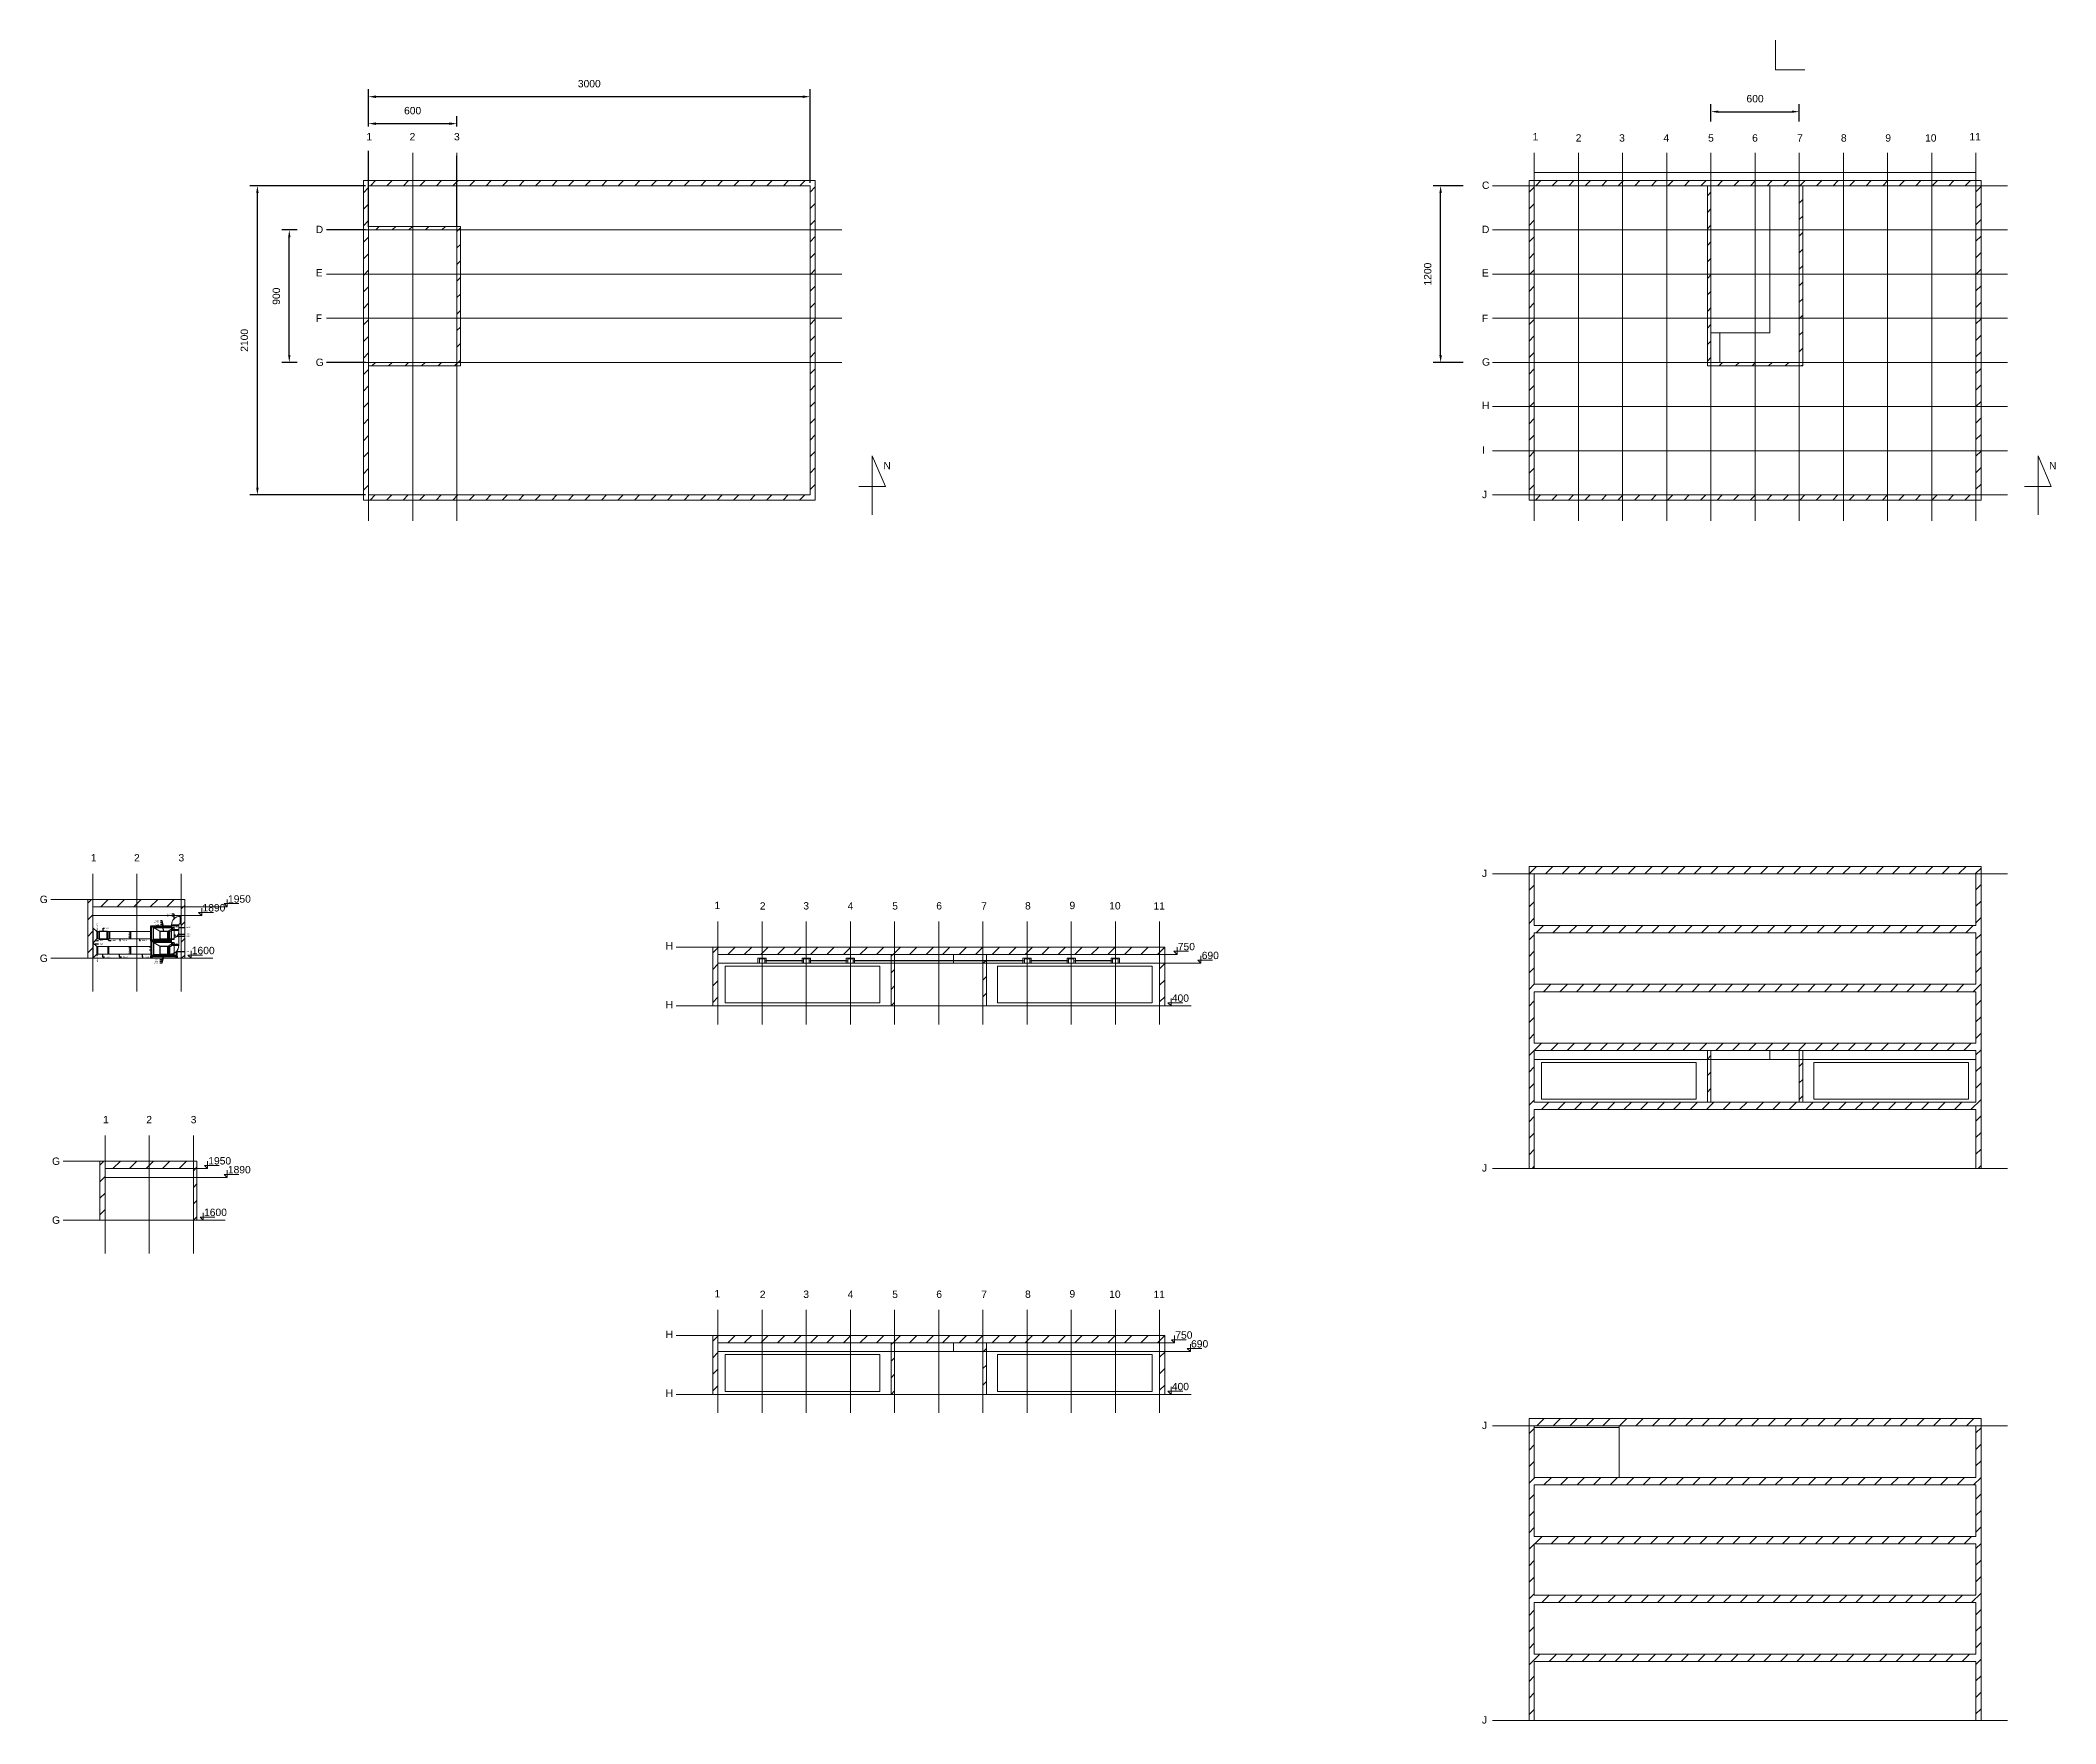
# Model space of a CAD drawing. Header units: millimetres. Extents: x 59762 to 60194, y -87842 to -87548.
# Drawn here: x 59761.7 to 59898.6, y -87662.1 to -87547.8 of the extents above; entities that cross this region are included whole.
import ezdxf
from ezdxf import colors
from ezdxf.entities.mleader import LeaderData, LeaderLine
from ezdxf.math import Vec2, Vec3

# ---------------------------------------------------------------- set-up
doc = ezdxf.new("R2010")
doc.units = ezdxf.units.MM
doc.linetypes.add('JIS_02_1.2', pattern=[2.5, 1.25, -1.25])
for name, color, linetype in [('FLECAD1', 7, 'Continuous'), ('FLECAD2', 7, 'Continuous'), ('FLECAD3', 7, 'Continuous'), ('FLECAD4', 7, 'Continuous')]:
    doc.layers.add(name, color=color, linetype=linetype)
for name, color, linetype, lineweight in [('instalacja nawiewna', 150, 'Continuous', 20), ('kanały', 7, 'Continuous', 20), ('nawi. strzałki', 150, 'Continuous', 20), ('opisy', 7, 'Continuous', 13), ('wymiary', 7, 'Continuous', 13), ('wywiewniki', 30, 'Continuous', 20)]:
    doc.layers.add(name, color=color, linetype=linetype, lineweight=lineweight)
doc.layers.add('osie', color=7, linetype='JIS_02_1.2', lineweight=5, transparency=0.7)
doc.layers.add('podkład', color=7, linetype='Continuous', lineweight=13, transparency=0.7)
doc.styles.get("Standard").update_dxf_attribs({"font": 'arial.ttf', "height": 0.02})
doc.styles.add('styl1', font='arial.ttf', dxfattribs={"height": 0.08})
doc.dimstyles.new('wentylacja', dxfattribs={"dimscale": 0, "dimtxt": 0.5, "dimasz": 0.5, "dimexe": 0.5, "dimexo": 0.2, "dimtad": 1, "dimlfac": 100, "dimtxsty": 'styl1', "dimcen": 2.5, "dimadec": 0, "dimazin": 0, "dimtfac": 1, "dimtmove": 0, "dimatfit": 3, "dimfxl": 1, "dimarcsym": 0})
pattern_1 = [(45, (56799.78836, -93584.2136), (-0.56126601, 0.56126601), [])]
pattern_2 = [(45, (56855.2462, -93628.2353), (-0.56126601, 0.56126601), [])]
pattern_3 = [(45, (56799.78836, -93610.5923), (-0.56126601, 0.56126601), [])]

msp = doc.modelspace()

# ---------------------------------------------------------------- texts
at = {"layer": 'opisy', "char_height": 0.5, "attachment_point": 1}
for s, insert in [('1 ', (59783.834437, -87554.098525)), ('2 ', (59786.773375, -87554.098525)), ('3 ', (59789.791955, -87554.098525)), ('1 ', (59863.069232, -87554.098525)), ('2 ', (59865.992974, -87554.182332)), ('3 ', (59868.946453, -87554.182332)), ('4 ', (59871.957196, -87554.182332)), ('5 ', (59874.987877, -87554.182332)), ('6 ', (59877.980186, -87554.182332)), ('7 ', (59881.035795, -87554.182332)), ('8 ', (59884.012206, -87554.182332)), ('9 ', (59887.028041, -87554.182332)), ('10 ', (59889.728494, -87554.182332)), ('11 ', (59892.737518, -87554.098525)), ('C ', (59859.624992, -87557.394956)), ('D ', (59780.396215, -87560.398584)), ('D ', (59859.624992, -87560.394956)), ('E ', (59780.396215, -87563.342061)), ('E ', (59859.624992, -87563.349137)), ('F ', (59780.396215, -87566.422116)), ('F ', (59859.624992, -87566.442563)), ('G ', (59780.396215, -87569.420379)), ('G ', (59859.624992, -87569.397239)), ('H ', (59859.624992, -87572.348164)), ('I ', (59859.624992, -87575.37725)), ('J ', (59859.624992, -87578.394956)), ('1 ', (59765.115171, -87603.067076)), ('2 ', (59768.054109, -87603.067076)), ('3 ', (59771.072689, -87603.067076)), ('J ', (59859.624992, -87604.12889)), ('G ', (59761.649761, -87605.893235)), ('1 ', (59807.481351, -87606.300635)), ('2 ', (59810.566015, -87606.340841)), ('3 ', (59813.519494, -87606.332141)), ('4 ', (59816.530237, -87606.340841)), ('5 ', (59819.560918, -87606.340841)), ('6 ', (59822.553227, -87606.330834)), ('7 ', (59825.608836, -87606.340841)), ('8 ', (59828.585248, -87606.330834)), ('9 ', (59831.601082, -87606.307841)), ('10 ', (59834.301535, -87606.329786)), ('11 ', (59837.310559, -87606.339909)), ('G ', (59761.649761, -87609.893235)), ('H ', (59804.167177, -87609.050273)), ('H ', (59804.167177, -87613.050273)), ('1 ', (59765.946202, -87620.849901)), ('2 ', (59768.88514, -87620.849901)), ('3 ', (59771.90372, -87620.849901)), ('G ', (59762.480792, -87623.67606)), ('J ', (59859.624992, -87624.12889)), ('G ', (59762.480792, -87627.67606)), ('1 ', (59807.481351, -87632.67928)), ('2 ', (59810.566015, -87632.719487)), ('3 ', (59813.519494, -87632.710787)), ('4 ', (59816.530237, -87632.719487)), ('5 ', (59819.560918, -87632.719487)), ('6 ', (59822.553227, -87632.70948)), ('7 ', (59825.608836, -87632.719487)), ('8 ', (59828.585248, -87632.70948)), ('9 ', (59831.601082, -87632.686487)), ('10 ', (59834.301535, -87632.708432)), ('11 ', (59837.310559, -87632.718555)), ('H ', (59804.167177, -87635.428919)), ('H ', (59804.167177, -87639.428919)), ('J ', (59859.624992, -87641.618559)), ('J ', (59859.624992, -87661.618559))]:
    msp.add_mtext_dynamic_manual_height_columns(s, width=0.9375, gutter_width=4.6875, heights=[0], dxfattribs=dict(at, insert=insert))
at = {"layer": 'opisy', "ltscale": 20, "char_height": 0.08, "style": 'styl1'}
for s, insert, attachment_point, rotation in [('1000x1600', (59765.213845, -87607.960783), 1, 90), ('500x800', (59765.513845, -87608.196583), 1, 90), ('500x800', (59767.674487, -87608.782947), 1, 90), ('500x800', (59770.646247, -87607.971662), 1, 360), ('500x800', (59765.513973, -87609.983799), 3, 90), ('500x800', (59767.674487, -87609.808947), 1, 90), ('500x800', (59770.646247, -87609.120997), 1, 360), ('1000x1600', (59765.213973, -87610.25995), 3, 90)]:
    msp.add_mtext_dynamic_manual_height_columns(s, width=0.44264358, gutter_width=1, heights=[0], dxfattribs=dict(at, insert=insert, attachment_point=attachment_point, rotation=rotation))
at = {"layer": 'podkład', "ltscale": 20, "char_height": 0.5, "attachment_point": 1}
for insert in [(59818.958578, -87576.435519), (59898.156013, -87576.435519)]:
    msp.add_mtext_dynamic_manual_height_columns('N', width=3.47595079, gutter_width=2.5, heights=[0], dxfattribs=dict(at, insert=insert))
at = {"layer": 'wymiary', "ltscale": 20, "char_height": 0.5, "attachment_point": 1}
for s, insert in [('1950', (59774.436332, -87605.86704)), ('1890', (59772.701909, -87606.46704)), ('1600', (59771.976649, -87609.36704)), ('750', (59838.962423, -87609.100599)), ('690', (59840.586498, -87609.700599)), ('400', (59838.556189, -87612.600599)), ('1950', (59773.096176, -87623.649865)), ('1890', (59774.426957, -87624.249865)), ('1600', (59772.80768, -87627.149865)), ('750', (59838.792817, -87635.479245)), ('690', (59839.865007, -87636.079245)), ('400', (59838.556189, -87638.979245))]:
    msp.add_mtext_dynamic_manual_height_columns(s, width=1.6546559, gutter_width=2.5, heights=[0], dxfattribs=dict(at, insert=insert))

# ---------------------------------------------------------------- blocks, each defined once
blk = doc.blocks.new('_None')
blk = doc.blocks.new('*D2')
at = {"layer": 'Defpoints', "color": 0, "transparency": 16777216}
for p in [(59776.43, -87557.68), (59783.98, -87557.68), (59783.98, -87578.68)]:
    blk.add_point(p, dxfattribs=at)
at = {"layer": 'wymiary', "color": 0, "lineweight": -2, "transparency": 16777216}
for p, q in [((59783.78, -87557.68), (59775.93, -87557.68)), ((59776.43, -87578.18), (59776.43, -87558.18)), ((59783.78, -87578.68), (59775.93, -87578.68))]:
    blk.add_line(p, q, dxfattribs=at)
at = {"layer": 'wymiary', "color": 0, "transparency": 16777216}
for points in [[(59776.35, -87558.18), (59776.52, -87558.18), (59776.43, -87557.68)], [(59776.35, -87578.18), (59776.52, -87578.18), (59776.43, -87578.68)]]:
    blk.add_solid(points, dxfattribs=at)
at = {"layer": 'wymiary', "color": 0, "transparency": 16777216, "insert": (59775.55, -87568.18), "char_height": 0.08, "attachment_point": 5, "rotation": 90, "style": 'styl1'}
blk.add_mtext('{\\H6.25x;2100}', dxfattribs=at)
blk = doc.blocks.new('*D3')
at = {"layer": 'Defpoints', "color": 0, "transparency": 16777216}
for p in [(59778.6, -87560.68), (59783.98, -87560.68), (59783.98, -87569.68)]:
    blk.add_point(p, dxfattribs=at)
at = {"layer": 'wymiary', "color": 0, "lineweight": -2, "transparency": 16777216}
for p, q in [((59779.14, -87560.68), (59778.1, -87560.68)), ((59783.78, -87560.68), (59781.13, -87560.68)), ((59778.6, -87569.18), (59778.6, -87561.18)), ((59779.14, -87569.68), (59778.1, -87569.68)), ((59783.78, -87569.68), (59781.13, -87569.68))]:
    blk.add_line(p, q, dxfattribs=at)
at = {"layer": 'wymiary', "color": 0, "transparency": 16777216}
for points in [[(59778.52, -87561.18), (59778.68, -87561.18), (59778.6, -87560.68)], [(59778.52, -87569.18), (59778.68, -87569.18), (59778.6, -87569.68)]]:
    blk.add_solid(points, dxfattribs=at)
at = {"layer": 'wymiary', "color": 0, "transparency": 16777216, "insert": (59777.72, -87565.18), "char_height": 0.08, "attachment_point": 5, "rotation": 90, "style": 'styl1'}
blk.add_mtext('{\\H6.25x;900}', dxfattribs=at)
blk = doc.blocks.new('*D4')
at = {"layer": 'Defpoints', "color": 0, "transparency": 16777216}
for p in [(59789.98, -87553.46), (59783.98, -87560.68), (59789.98, -87560.68)]:
    blk.add_point(p, dxfattribs=at)
at = {"layer": 'wymiary', "color": 0, "lineweight": -2, "transparency": 16777216}
for p, q in [((59783.98, -87553.66), (59783.98, -87552.96)), ((59784.48, -87553.46), (59789.48, -87553.46)), ((59789.98, -87553.66), (59789.98, -87552.96)), ((59783.98, -87560.48), (59783.98, -87555.65)), ((59789.98, -87560.48), (59789.98, -87555.65))]:
    blk.add_line(p, q, dxfattribs=at)
at = {"layer": 'wymiary', "color": 0, "transparency": 16777216}
for points in [[(59784.48, -87553.38), (59784.48, -87553.55), (59783.98, -87553.46)], [(59789.48, -87553.38), (59789.48, -87553.55), (59789.98, -87553.46)]]:
    blk.add_solid(points, dxfattribs=at)
at = {"layer": 'wymiary', "color": 0, "transparency": 16777216, "insert": (59786.98, -87552.58), "char_height": 0.08, "attachment_point": 5, "style": 'styl1'}
blk.add_mtext('{\\H6.25x;600}', dxfattribs=at)
blk = doc.blocks.new('*D5')
at = {"layer": 'Defpoints', "color": 0, "transparency": 16777216}
for p in [(59856.82, -87557.68), (59860.33, -87557.68), (59860.33, -87569.68)]:
    blk.add_point(p, dxfattribs=at)
at = {"layer": 'wymiary', "color": 0, "lineweight": -2, "transparency": 16777216}
for p, q in [((59858.34, -87557.68), (59856.32, -87557.68)), ((59856.82, -87569.18), (59856.82, -87558.18)), ((59858.34, -87569.68), (59856.32, -87569.68))]:
    blk.add_line(p, q, dxfattribs=at)
at = {"layer": 'wymiary', "color": 0, "transparency": 16777216}
for points in [[(59856.73, -87558.18), (59856.9, -87558.18), (59856.82, -87557.68)], [(59856.73, -87569.18), (59856.9, -87569.18), (59856.82, -87569.68)]]:
    blk.add_solid(points, dxfattribs=at)
at = {"layer": 'wymiary', "color": 0, "transparency": 16777216, "insert": (59855.94, -87563.68), "char_height": 0.08, "attachment_point": 5, "rotation": 90, "style": 'styl1'}
blk.add_mtext('{\\H6.25x;1200}', dxfattribs=at)
blk = doc.blocks.new('*D6')
at = {"layer": 'Defpoints', "color": 0, "transparency": 16777216}
for p in [(59881.18, -87552.65), (59875.18, -87555.44), (59881.18, -87555.44)]:
    blk.add_point(p, dxfattribs=at)
at = {"layer": 'wymiary', "color": 0, "lineweight": -2, "transparency": 16777216}
for p, q in [((59875.18, -87553.31), (59875.18, -87552.15)), ((59881.18, -87553.31), (59881.18, -87552.15)), ((59875.68, -87552.65), (59880.68, -87552.65))]:
    blk.add_line(p, q, dxfattribs=at)
at = {"layer": 'wymiary', "color": 0, "transparency": 16777216}
for points in [[(59875.68, -87552.57), (59875.68, -87552.73), (59875.18, -87552.65)], [(59880.68, -87552.57), (59880.68, -87552.73), (59881.18, -87552.65)]]:
    blk.add_solid(points, dxfattribs=at)
at = {"layer": 'wymiary', "color": 0, "transparency": 16777216, "insert": (59878.18, -87551.77), "char_height": 0.08, "attachment_point": 5, "style": 'styl1'}
blk.add_mtext('{\\H6.25x;600}', dxfattribs=at)
blk = doc.blocks.new('*D7')
at = {"layer": 'Defpoints', "color": 0, "transparency": 16777216}
for p in [(59813.98, -87551.63), (59783.98, -87557.68), (59813.98, -87557.68)]:
    blk.add_point(p, dxfattribs=at)
at = {"layer": 'wymiary', "color": 0, "lineweight": -2, "transparency": 16777216}
for p, q in [((59783.98, -87553.31), (59783.98, -87551.13)), ((59813.98, -87557.48), (59813.98, -87551.13)), ((59784.48, -87551.63), (59813.48, -87551.63)), ((59783.98, -87557.48), (59783.98, -87555.3))]:
    blk.add_line(p, q, dxfattribs=at)
at = {"layer": 'wymiary', "color": 0, "transparency": 16777216}
for points in [[(59784.48, -87551.55), (59784.48, -87551.72), (59783.98, -87551.63)], [(59813.48, -87551.55), (59813.48, -87551.72), (59813.98, -87551.63)]]:
    blk.add_solid(points, dxfattribs=at)
at = {"layer": 'wymiary', "color": 0, "transparency": 16777216, "insert": (59798.98, -87550.75), "char_height": 0.08, "attachment_point": 5, "style": 'styl1'}
blk.add_mtext('{\\H6.25x;3000}', dxfattribs=at)

# ---------------------------------------------------------------- dimensions: what is measured, and where the dimension line sits
at = {"layer": 'wymiary'}
for base, p1, p2, override, picture, middle in [((59813.983478, -87551.634203), (59783.983478, -87557.679086), (59813.983478, -87557.679086), {"dimscale": 1, "dimtix": 0, "dimtofl": 1, "dimtmove": 0, "dimatfit": 3}, '*D7', (59798.983478, -87550.753746)), ((59789.983478, -87553.463568), (59783.983478, -87560.679086), (59789.983478, -87560.679086), {"dimscale": 1}, '*D4', (59786.983478, -87552.583281)), ((59881.180913, -87552.650247), (59875.180913, -87555.439086), (59881.180913, -87555.439086), {"dimscale": 1, "dimtix": 0, "dimtofl": 1, "dimtmove": 0, "dimatfit": 3}, '*D6', (59878.180913, -87551.769961))]:
    dim = msp.add_linear_dim(base=base, p1=p1, p2=p2, text='{\\H6.25x;<>}', dimstyle='wentylacja', override=override, dxfattribs=at)
    dim.commit()
    dim.dimension.update_dxf_attribs({"geometry": picture, "text_midpoint": middle})
for base, p1, p2, picture, middle in [((59776.432568, -87557.679086), (59783.983478, -87578.679086), (59783.983478, -87557.679086), '*D2', (59775.552281, -87568.179086)), ((59856.816608, -87557.679086), (59860.330913, -87569.679086), (59860.330913, -87557.679086), '*D5', (59855.936322, -87563.679086)), ((59778.600103, -87560.679086), (59783.983478, -87569.679086), (59783.983478, -87560.679086), '*D3', (59777.719817, -87565.179086))]:
    dim = msp.add_linear_dim(base=base, p1=p1, p2=p2, angle=90, text='{\\H6.25x;<>}', dimstyle='wentylacja', override={"dimscale": 1, "dimtix": 0, "dimtofl": 1, "dimtmove": 0, "dimatfit": 3}, dxfattribs=at)
    dim.commit()
    dim.dimension.update_dxf_attribs({"geometry": picture, "text_midpoint": middle})

# ---------------------------------------------------------------- hatches: boundary and pattern name
at = {"layer": 'podkład'}
h = msp.add_hatch(dxfattribs=at)
h.set_pattern_fill('ANSI31', color=256, scale=0.25)
h.set_pattern_definition([(45, (56874.7879, -93571.9238), (-0.56126601, 0.56126601), [])])
h.paths.add_polyline_path([(59783.633478, -87579.029086), (59814.333478, -87579.029086), (59814.333478, -87557.329086), (59783.633478, -87557.329086)])
h.paths.add_polyline_path([(59783.983478, -87560.679086), (59789.983478, -87560.679086), (59789.983478, -87569.679086), (59783.983478, -87569.679086)], flags=16)
h.paths.add_polyline_path([(59783.983478, -87560.439086), (59783.983478, -87557.679086), (59813.983478, -87557.679086), (59813.983478, -87578.679086), (59783.983478, -87578.679086), (59783.983478, -87569.919086), (59790.223478, -87569.919086), (59790.223478, -87560.439086)], flags=16)
h = msp.add_hatch(dxfattribs=at)
h.set_pattern_fill('ANSI31', color=256, scale=0.25)
h.set_pattern_definition([(45, (56905.6872, -93571.9238), (-0.56126601, 0.56126601), [])])
h.paths.add_polyline_path([(59862.830913, -87557.329086), (59862.830913, -87579.029086), (59893.530913, -87579.029086), (59893.530913, -87557.329086)])
h.paths.add_polyline_path([(59863.180913, -87557.679086), (59874.940913, -87557.679086), (59874.940913, -87569.919086), (59881.420913, -87569.919086), (59881.420913, -87557.679086), (59893.180913, -87557.679086), (59893.180913, -87578.679086), (59863.180913, -87578.679086)], flags=16)
h.paths.add_polyline_path([(59875.180913, -87557.679086), (59881.180913, -87557.679086), (59881.180913, -87569.679086), (59875.180913, -87569.679086)], flags=16)
h = msp.add_hatch(dxfattribs=at)
h.set_pattern_fill('ANSI31', color=256, scale=0.25)
h.set_pattern_definition(pattern_2)
h.paths.add_polyline_path([(59893.530913, -87603.91302), (59862.830913, -87603.91302), (59862.830913, -87624.41302), (59863.180913, -87624.41302), (59863.180913, -87620.41302), (59893.180913, -87620.41302), (59893.180913, -87624.41302), (59893.530913, -87624.41302)])
h.paths.add_polyline_path([(59863.180913, -87608.41302), (59893.180913, -87608.41302), (59893.180913, -87611.91302), (59863.180913, -87611.91302)], flags=16)
h.paths.add_polyline_path([(59863.180913, -87607.91302), (59863.180913, -87604.41302), (59893.180913, -87604.41302), (59893.180913, -87607.91302)], flags=16)
h.paths.add_polyline_path([(59863.180913, -87612.41302), (59893.180913, -87612.41302), (59893.180913, -87615.91302), (59863.180913, -87615.91302)], flags=16)
h.paths.add_polyline_path([(59863.180913, -87616.41302), (59893.180913, -87616.41302), (59893.180913, -87616.51302), (59893.180913, -87619.91302), (59863.180913, -87619.91302), (59863.180913, -87616.51302)], flags=16)
h.paths.add_polyline_path([(59863.680913, -87616.81302), (59874.180913, -87616.81302), (59874.180913, -87619.31302), (59863.680913, -87619.31302)], flags=0)
h.paths.add_polyline_path([(59882.180913, -87616.81302), (59892.680913, -87616.81302), (59892.680913, -87619.31302), (59882.180913, -87619.31302)], flags=0)
h.paths.add_polyline_path([(59881.420913, -87616.51302), (59881.180913, -87616.51302), (59881.180913, -87619.91302), (59881.420913, -87619.91302)], flags=0)
h.paths.add_polyline_path([(59875.180913, -87616.51302), (59874.940913, -87616.51302), (59874.940913, -87619.91302), (59875.180913, -87619.91302)], flags=0)
h = msp.add_hatch(dxfattribs=at)
h.set_pattern_fill('ANSI31', color=256, scale=0.25)
h.set_pattern_definition([(45, (56756.2842, -93569.5359), (-0.56126601, 0.56126601), [])])
h.paths.add_polyline_path([(59771.253558, -87606.647636), (59771.253558, -87610.147636), (59771.493558, -87610.147636), (59771.493558, -87606.147636), (59765.253558, -87606.147636), (59764.903558, -87606.147636), (59764.903558, -87610.147636), (59765.253558, -87610.147636), (59765.253558, -87606.647636)])
h = msp.add_hatch(dxfattribs=at)
h.set_pattern_fill('ANSI31', color=256, scale=0.25)
h.set_pattern_definition(pattern_1)
h.paths.add_polyline_path([(59807.723098, -87609.981195), (59807.723098, -87609.381195), (59807.373098, -87609.381195), (59807.373098, -87609.981195), (59807.373098, -87613.381195), (59807.723098, -87613.381195)])
h.paths.add_polyline_path([(59819.723098, -87609.981195), (59819.483098, -87609.981195), (59819.483098, -87613.381195), (59819.723098, -87613.381195)])
h.paths.add_polyline_path([(59825.963098, -87609.981195), (59825.723098, -87609.981195), (59825.723098, -87613.381195), (59825.963098, -87613.381195)])
h.paths.add_polyline_path([(59819.483098, -87609.381195), (59807.723098, -87609.381195), (59807.723098, -87609.881195), (59819.483098, -87609.881195)])
h.paths.add_polyline_path([(59819.723098, -87609.381195), (59819.483098, -87609.381195), (59819.483098, -87609.881195), (59819.723098, -87609.881195)])
h.paths.add_polyline_path([(59825.723098, -87609.381195), (59819.723098, -87609.381195), (59819.723098, -87609.881195), (59825.723098, -87609.881195)])
h.paths.add_polyline_path([(59837.723098, -87609.381195), (59825.963098, -87609.381195), (59825.963098, -87609.881195), (59837.723098, -87609.881195)])
h.paths.add_polyline_path([(59838.073098, -87609.981195), (59838.073098, -87609.381195), (59837.723098, -87609.381195), (59837.723098, -87609.981195), (59837.723098, -87613.381195), (59838.073098, -87613.381195)])
h = msp.add_hatch(dxfattribs=at)
h.set_pattern_fill('ANSI31', color=256, scale=0.25)
h.set_pattern_definition(pattern_1)
h.paths.add_polyline_path([(59819.483098, -87609.981195), (59819.723098, -87609.981195), (59819.723098, -87609.881195), (59819.483098, -87609.881195)])
h = msp.add_hatch(dxfattribs=at)
h.set_pattern_fill('ANSI31', color=256, scale=0.25)
h.set_pattern_definition(pattern_2)
h.paths.add_polyline_path([(59875.180913, -87616.51302), (59874.940913, -87616.51302), (59874.940913, -87619.91302), (59875.180913, -87619.91302)])
h.paths.add_polyline_path([(59881.420913, -87616.51302), (59881.180913, -87616.51302), (59881.180913, -87619.91302), (59881.420913, -87619.91302)])
h = msp.add_hatch(dxfattribs=at)
h.set_pattern_fill('ANSI31', color=256, scale=0.25)
h.set_pattern_definition([(45, (56757.1152, -93587.3187), (-0.56126601, 0.56126601), [])])
h.paths.add_polyline_path([(59772.084588, -87624.430461), (59772.084588, -87627.930461), (59772.324588, -87627.930461), (59772.324588, -87623.930461), (59766.084588, -87623.930461), (59765.734588, -87623.930461), (59765.734588, -87627.930461), (59766.084588, -87627.930461), (59766.084588, -87624.430461)])
h = msp.add_hatch(dxfattribs=at)
h.set_pattern_fill('ANSI31', color=256, scale=0.25)
h.set_pattern_definition(pattern_3)
h.paths.add_polyline_path([(59807.723098, -87636.359841), (59807.723098, -87635.759841), (59807.373098, -87635.759841), (59807.373098, -87636.359841), (59807.373098, -87639.759841), (59807.723098, -87639.759841)])
h.paths.add_polyline_path([(59819.723098, -87636.359841), (59819.483098, -87636.359841), (59819.483098, -87639.759841), (59819.723098, -87639.759841)])
h.paths.add_polyline_path([(59825.963098, -87636.359841), (59825.723098, -87636.359841), (59825.723098, -87639.759841), (59825.963098, -87639.759841)])
h.paths.add_polyline_path([(59819.483098, -87635.759841), (59807.723098, -87635.759841), (59807.723098, -87636.259841), (59819.483098, -87636.259841)])
h.paths.add_polyline_path([(59819.723098, -87635.759841), (59819.483098, -87635.759841), (59819.483098, -87636.259841), (59819.723098, -87636.259841)])
h.paths.add_polyline_path([(59825.723098, -87635.759841), (59819.723098, -87635.759841), (59819.723098, -87636.259841), (59825.723098, -87636.259841)])
h.paths.add_polyline_path([(59837.723098, -87635.759841), (59825.963098, -87635.759841), (59825.963098, -87636.259841), (59837.723098, -87636.259841)])
h.paths.add_polyline_path([(59838.073098, -87636.359841), (59838.073098, -87635.759841), (59837.723098, -87635.759841), (59837.723098, -87636.359841), (59837.723098, -87639.759841), (59838.073098, -87639.759841)])
h = msp.add_hatch(dxfattribs=at)
h.set_pattern_fill('ANSI31', color=256, scale=0.25)
h.set_pattern_definition(pattern_3)
h.paths.add_polyline_path([(59819.483098, -87636.359841), (59819.723098, -87636.359841), (59819.723098, -87636.259841), (59819.483098, -87636.259841)])
h = msp.add_hatch(dxfattribs=at)
h.set_pattern_fill('ANSI31', color=256, scale=0.25)
h.set_pattern_definition([(45, (56855.2462, -93638.1868), (-0.56126601, 0.56126601), [])])
h.paths.add_polyline_path([(59862.830913, -87661.902689), (59863.180913, -87661.902689), (59863.180913, -87657.902689), (59893.180913, -87657.902689), (59893.180913, -87661.902689), (59893.530913, -87661.902689), (59893.530913, -87641.402689), (59862.830913, -87641.402689)])
h.paths.add_polyline_path([(59863.180913, -87641.902689), (59893.180913, -87641.902689), (59893.180913, -87645.402689), (59863.180913, -87645.402689)], flags=16)
h.paths.add_polyline_path([(59863.180913, -87645.902689), (59893.180913, -87645.902689), (59893.180913, -87649.402689), (59863.180913, -87649.402689)], flags=16)
h.paths.add_polyline_path([(59863.180913, -87649.902689), (59893.180913, -87649.902689), (59893.180913, -87653.402689), (59863.180913, -87653.402689)], flags=16)
h.paths.add_polyline_path([(59863.180913, -87653.902689), (59893.180913, -87653.902689), (59893.180913, -87654.002689), (59893.180913, -87657.402689), (59863.180913, -87657.402689), (59863.180913, -87654.002689)], flags=16)

# ---------------------------------------------------------------- linework, layer by layer
at = {"layer": 'FLECAD1', "linetype": 'Continuous'}
for points in [[(59769.185558, -87608.971636, 0), (59769.185558, -87607.945636, 0), (59770.600558, -87607.945636, 0)], [(59770.600558, -87608.971636, 0), (59769.185558, -87608.971636, 0), (59769.185558, -87609.997636, 0)], [(59769.185558, -87609.997636, 0), (59770.985558, -87609.997636, 0), (59770.985558, -87609.609661, 0)], [(59769.257558, -87610.147636, 0), (59769.199558, -87610.147636, 0), (59769.199558, -87609.997636, 0), (59769.257558, -87609.997636, 0), (59769.257558, -87610.147636, 0)], [(59770.913558, -87610.147636, 0), (59769.257558, -87610.147636, 0), (59769.257558, -87609.997636, 0), (59770.913558, -87609.997636, 0), (59770.913558, -87610.147636, 0)], [(59770.971558, -87610.147636, 0), (59770.913558, -87610.147636, 0), (59770.913558, -87609.997636, 0), (59770.971558, -87609.997636, 0), (59770.971558, -87610.147636, 0)], [(59770.913558, -87609.997636, 0), (59770.913558, -87610.147636, 0), (59770.913558, -87609.997636, 0), (59770.913558, -87609.997636, 0), (59770.913558, -87609.997636, 0)]]:
    msp.add_polyline3d(points, dxfattribs=at)
at = {"layer": 'FLECAD2', "linetype": 'Continuous'}
for points in [[(59769.235558, -87608.918636, 0), (59769.235558, -87607.998636, 0), (59770.600558, -87607.998636, 0)], [(59769.235558, -87608.918636, 0), (59769.235558, -87607.998636, 0), (59770.600558, -87607.998636, 0)], [(59770.600558, -87608.918636, 0), (59769.235558, -87608.918636, 0)], [(59770.600558, -87608.918636, 0), (59769.235558, -87608.918636, 0)], [(59770.600558, -87609.024636, 0), (59769.235558, -87609.024636, 0), (59769.235558, -87609.944636, 0)], [(59770.600558, -87609.024636, 0), (59769.235558, -87609.024636, 0), (59769.235558, -87609.944636, 0)], [(59769.235558, -87609.944636, 0), (59770.935558, -87609.944636, 0), (59770.935558, -87609.669464, 0)], [(59769.235558, -87609.944636, 0), (59770.935558, -87609.944636, 0), (59770.935558, -87609.669464, 0)], [(59770.550558, -87608.858636, 0), (59769.385558, -87608.858636, 0)], [(59770.550558, -87608.858636, 0), (59769.385558, -87608.858636, 0)]]:
    msp.add_polyline3d(points, dxfattribs=at)
at = {"layer": 'FLECAD3', "linetype": 'Continuous'}
for points in [[(59769.385558, -87608.858636, 0), (59769.385558, -87608.058636, 0), (59770.550558, -87608.058636, 0)], [(59770.550558, -87609.084636, 0), (59769.385558, -87609.084636, 0)], [(59769.385558, -87609.084636, 0), (59769.385558, -87609.884636, 0), (59770.785558, -87609.884636, 0), (59770.785558, -87609.764572, 0)]]:
    msp.add_polyline3d(points, dxfattribs=at)
at = {"layer": 'FLECAD4', "linetype": 'Continuous'}
for points in [[(59769.135558, -87609.372636, 0), (59769.235558, -87609.372636, 0), (59769.235558, -87609.373636, 0), (59769.235558, -87609.374636, 0), (59769.235558, -87609.377636, 0), (59769.235558, -87609.381636, 0), (59769.235558, -87609.384636, 0), (59769.235558, -87609.388636, 0), (59769.235558, -87609.392636, 0), (59769.235558, -87609.395636, 0), (59769.235558, -87609.396636, 0), (59769.235558, -87609.397636, 0), (59769.135558, -87609.397636, 0), (59769.135558, -87609.396636, 0), (59769.135558, -87609.395636, 0), (59769.135558, -87609.392636, 0), (59769.135558, -87609.388636, 0), (59769.135558, -87609.384636, 0), (59769.135558, -87609.381636, 0), (59769.135558, -87609.377636, 0), (59769.135558, -87609.374636, 0), (59769.135558, -87609.373636, 0), (59769.135558, -87609.372636, 0)], [(59769.135558, -87609.397636, 0), (59769.135558, -87609.396636, 0), (59769.135558, -87609.395636, 0), (59769.135558, -87609.392636, 0), (59769.135558, -87609.388636, 0), (59769.135558, -87609.384636, 0), (59769.135558, -87609.381636, 0), (59769.135558, -87609.377636, 0), (59769.135558, -87609.374636, 0), (59769.135558, -87609.373636, 0), (59769.135558, -87609.372636, 0)], [(59769.135558, -87609.397636, 0), (59769.135558, -87609.396636, 0), (59769.135558, -87609.395636, 0), (59769.135558, -87609.392636, 0), (59769.135558, -87609.388636, 0), (59769.135558, -87609.384636, 0), (59769.135558, -87609.381636, 0), (59769.135558, -87609.377636, 0), (59769.135558, -87609.374636, 0), (59769.135558, -87609.373636, 0), (59769.135558, -87609.372636, 0)], [(59769.135558, -87609.397636, 0), (59769.135558, -87609.396636, 0), (59769.135558, -87609.395636, 0), (59769.135558, -87609.392636, 0), (59769.135558, -87609.388636, 0), (59769.135558, -87609.384636, 0), (59769.135558, -87609.381636, 0), (59769.135558, -87609.377636, 0), (59769.135558, -87609.374636, 0), (59769.135558, -87609.373636, 0), (59769.135558, -87609.372636, 0)], [(59769.135558, -87609.397636, 0), (59769.135558, -87609.396636, 0), (59769.135558, -87609.395636, 0), (59769.135558, -87609.392636, 0), (59769.135558, -87609.388636, 0), (59769.135558, -87609.384636, 0), (59769.135558, -87609.381636, 0), (59769.135558, -87609.377636, 0), (59769.135558, -87609.374636, 0), (59769.135558, -87609.373636, 0), (59769.135558, -87609.372636, 0)], [(59769.135558, -87609.397636, 0), (59769.135558, -87609.396636, 0), (59769.135558, -87609.395636, 0), (59769.135558, -87609.392636, 0), (59769.135558, -87609.388636, 0), (59769.135558, -87609.384636, 0), (59769.135558, -87609.381636, 0), (59769.135558, -87609.377636, 0), (59769.135558, -87609.374636, 0), (59769.135558, -87609.373636, 0), (59769.135558, -87609.372636, 0)], [(59769.135558, -87609.397636, 0), (59769.135558, -87609.396636, 0), (59769.135558, -87609.395636, 0), (59769.135558, -87609.392636, 0), (59769.135558, -87609.388636, 0), (59769.135558, -87609.384636, 0), (59769.135558, -87609.381636, 0), (59769.135558, -87609.377636, 0), (59769.135558, -87609.374636, 0), (59769.135558, -87609.373636, 0), (59769.135558, -87609.372636, 0)], [(59769.135558, -87609.397636, 0), (59769.135558, -87609.396636, 0), (59769.135558, -87609.395636, 0), (59769.135558, -87609.392636, 0), (59769.135558, -87609.388636, 0), (59769.135558, -87609.384636, 0), (59769.135558, -87609.381636, 0), (59769.135558, -87609.377636, 0), (59769.135558, -87609.374636, 0), (59769.135558, -87609.373636, 0), (59769.135558, -87609.372636, 0)], [(59769.135558, -87609.397636, 0), (59769.135558, -87609.396636, 0), (59769.135558, -87609.395636, 0), (59769.135558, -87609.392636, 0), (59769.135558, -87609.388636, 0), (59769.135558, -87609.384636, 0), (59769.135558, -87609.381636, 0), (59769.135558, -87609.377636, 0), (59769.135558, -87609.374636, 0), (59769.135558, -87609.373636, 0), (59769.135558, -87609.372636, 0)], [(59769.135558, -87609.397636, 0), (59769.135558, -87609.396636, 0), (59769.135558, -87609.395636, 0), (59769.135558, -87609.392636, 0), (59769.135558, -87609.388636, 0), (59769.135558, -87609.384636, 0), (59769.135558, -87609.381636, 0), (59769.135558, -87609.377636, 0), (59769.135558, -87609.374636, 0), (59769.135558, -87609.373636, 0), (59769.135558, -87609.372636, 0)], [(59769.135558, -87609.572636, 0), (59769.235558, -87609.572636, 0), (59769.235558, -87609.573636, 0), (59769.235558, -87609.574636, 0), (59769.235558, -87609.577636, 0), (59769.235558, -87609.581636, 0), (59769.235558, -87609.584636, 0), (59769.235558, -87609.588636, 0), (59769.235558, -87609.592636, 0), (59769.235558, -87609.595636, 0), (59769.235558, -87609.596636, 0), (59769.235558, -87609.597636, 0), (59769.135558, -87609.597636, 0), (59769.135558, -87609.596636, 0), (59769.135558, -87609.595636, 0), (59769.135558, -87609.592636, 0), (59769.135558, -87609.588636, 0), (59769.135558, -87609.584636, 0), (59769.135558, -87609.581636, 0), (59769.135558, -87609.577636, 0), (59769.135558, -87609.574636, 0), (59769.135558, -87609.573636, 0), (59769.135558, -87609.572636, 0)], [(59769.135558, -87609.597636, 0), (59769.135558, -87609.596636, 0), (59769.135558, -87609.595636, 0), (59769.135558, -87609.592636, 0), (59769.135558, -87609.588636, 0), (59769.135558, -87609.584636, 0), (59769.135558, -87609.581636, 0), (59769.135558, -87609.577636, 0), (59769.135558, -87609.574636, 0), (59769.135558, -87609.573636, 0), (59769.135558, -87609.572636, 0)], [(59769.135558, -87609.597636, 0), (59769.135558, -87609.596636, 0), (59769.135558, -87609.595636, 0), (59769.135558, -87609.592636, 0), (59769.135558, -87609.588636, 0), (59769.135558, -87609.584636, 0), (59769.135558, -87609.581636, 0), (59769.135558, -87609.577636, 0), (59769.135558, -87609.574636, 0), (59769.135558, -87609.573636, 0), (59769.135558, -87609.572636, 0)], [(59769.135558, -87609.597636, 0), (59769.135558, -87609.596636, 0), (59769.135558, -87609.595636, 0), (59769.135558, -87609.592636, 0), (59769.135558, -87609.588636, 0), (59769.135558, -87609.584636, 0), (59769.135558, -87609.581636, 0), (59769.135558, -87609.577636, 0), (59769.135558, -87609.574636, 0), (59769.135558, -87609.573636, 0), (59769.135558, -87609.572636, 0)], [(59769.135558, -87609.597636, 0), (59769.135558, -87609.596636, 0), (59769.135558, -87609.595636, 0), (59769.135558, -87609.592636, 0), (59769.135558, -87609.588636, 0), (59769.135558, -87609.584636, 0), (59769.135558, -87609.581636, 0), (59769.135558, -87609.577636, 0), (59769.135558, -87609.574636, 0), (59769.135558, -87609.573636, 0), (59769.135558, -87609.572636, 0)], [(59769.135558, -87609.597636, 0), (59769.135558, -87609.596636, 0), (59769.135558, -87609.595636, 0), (59769.135558, -87609.592636, 0), (59769.135558, -87609.588636, 0), (59769.135558, -87609.584636, 0), (59769.135558, -87609.581636, 0), (59769.135558, -87609.577636, 0), (59769.135558, -87609.574636, 0), (59769.135558, -87609.573636, 0), (59769.135558, -87609.572636, 0)], [(59769.135558, -87609.597636, 0), (59769.135558, -87609.596636, 0), (59769.135558, -87609.595636, 0), (59769.135558, -87609.592636, 0), (59769.135558, -87609.588636, 0), (59769.135558, -87609.584636, 0), (59769.135558, -87609.581636, 0), (59769.135558, -87609.577636, 0), (59769.135558, -87609.574636, 0), (59769.135558, -87609.573636, 0), (59769.135558, -87609.572636, 0)], [(59769.135558, -87609.597636, 0), (59769.135558, -87609.596636, 0), (59769.135558, -87609.595636, 0), (59769.135558, -87609.592636, 0), (59769.135558, -87609.588636, 0), (59769.135558, -87609.584636, 0), (59769.135558, -87609.581636, 0), (59769.135558, -87609.577636, 0), (59769.135558, -87609.574636, 0), (59769.135558, -87609.573636, 0), (59769.135558, -87609.572636, 0)], [(59769.135558, -87609.597636, 0), (59769.135558, -87609.596636, 0), (59769.135558, -87609.595636, 0), (59769.135558, -87609.592636, 0), (59769.135558, -87609.588636, 0), (59769.135558, -87609.584636, 0), (59769.135558, -87609.581636, 0), (59769.135558, -87609.577636, 0), (59769.135558, -87609.574636, 0), (59769.135558, -87609.573636, 0), (59769.135558, -87609.572636, 0)], [(59769.135558, -87609.597636, 0), (59769.135558, -87609.596636, 0), (59769.135558, -87609.595636, 0), (59769.135558, -87609.592636, 0), (59769.135558, -87609.588636, 0), (59769.135558, -87609.584636, 0), (59769.135558, -87609.581636, 0), (59769.135558, -87609.577636, 0), (59769.135558, -87609.574636, 0), (59769.135558, -87609.573636, 0), (59769.135558, -87609.572636, 0)], [(59769.235558, -87609.372636, 0), (59769.235558, -87609.373636, 0), (59769.235558, -87609.374636, 0), (59769.235558, -87609.377636, 0), (59769.235558, -87609.381636, 0), (59769.235558, -87609.384636, 0), (59769.235558, -87609.388636, 0), (59769.235558, -87609.392636, 0), (59769.235558, -87609.395636, 0), (59769.235558, -87609.396636, 0), (59769.235558, -87609.397636, 0)], [(59769.235558, -87609.372636, 0), (59769.235558, -87609.373636, 0), (59769.235558, -87609.374636, 0), (59769.235558, -87609.377636, 0), (59769.235558, -87609.381636, 0), (59769.235558, -87609.384636, 0), (59769.235558, -87609.388636, 0), (59769.235558, -87609.392636, 0), (59769.235558, -87609.395636, 0), (59769.235558, -87609.396636, 0), (59769.235558, -87609.397636, 0)], [(59769.235558, -87609.372636, 0), (59769.235558, -87609.373636, 0), (59769.235558, -87609.374636, 0), (59769.235558, -87609.377636, 0), (59769.235558, -87609.381636, 0), (59769.235558, -87609.384636, 0), (59769.235558, -87609.388636, 0), (59769.235558, -87609.392636, 0), (59769.235558, -87609.395636, 0), (59769.235558, -87609.396636, 0), (59769.235558, -87609.397636, 0)], [(59769.235558, -87609.372636, 0), (59769.235558, -87609.373636, 0), (59769.235558, -87609.374636, 0), (59769.235558, -87609.377636, 0), (59769.235558, -87609.381636, 0), (59769.235558, -87609.384636, 0), (59769.235558, -87609.388636, 0), (59769.235558, -87609.392636, 0), (59769.235558, -87609.395636, 0), (59769.235558, -87609.396636, 0), (59769.235558, -87609.397636, 0)], [(59769.235558, -87609.372636, 0), (59769.235558, -87609.373636, 0), (59769.235558, -87609.374636, 0), (59769.235558, -87609.377636, 0), (59769.235558, -87609.381636, 0), (59769.235558, -87609.384636, 0), (59769.235558, -87609.388636, 0), (59769.235558, -87609.392636, 0), (59769.235558, -87609.395636, 0), (59769.235558, -87609.396636, 0), (59769.235558, -87609.397636, 0)], [(59769.235558, -87609.372636, 0), (59769.235558, -87609.373636, 0), (59769.235558, -87609.374636, 0), (59769.235558, -87609.377636, 0), (59769.235558, -87609.381636, 0), (59769.235558, -87609.384636, 0), (59769.235558, -87609.388636, 0), (59769.235558, -87609.392636, 0), (59769.235558, -87609.395636, 0), (59769.235558, -87609.396636, 0), (59769.235558, -87609.397636, 0)], [(59769.235558, -87609.372636, 0), (59769.235558, -87609.373636, 0), (59769.235558, -87609.374636, 0), (59769.235558, -87609.377636, 0), (59769.235558, -87609.381636, 0), (59769.235558, -87609.384636, 0), (59769.235558, -87609.388636, 0), (59769.235558, -87609.392636, 0), (59769.235558, -87609.395636, 0), (59769.235558, -87609.396636, 0), (59769.235558, -87609.397636, 0)], [(59769.235558, -87609.372636, 0), (59769.235558, -87609.373636, 0), (59769.235558, -87609.374636, 0), (59769.235558, -87609.377636, 0), (59769.235558, -87609.381636, 0), (59769.235558, -87609.384636, 0), (59769.235558, -87609.388636, 0), (59769.235558, -87609.392636, 0), (59769.235558, -87609.395636, 0), (59769.235558, -87609.396636, 0), (59769.235558, -87609.397636, 0)], [(59769.235558, -87609.372636, 0), (59769.235558, -87609.373636, 0), (59769.235558, -87609.374636, 0), (59769.235558, -87609.377636, 0), (59769.235558, -87609.381636, 0), (59769.235558, -87609.384636, 0), (59769.235558, -87609.388636, 0), (59769.235558, -87609.392636, 0), (59769.235558, -87609.395636, 0), (59769.235558, -87609.396636, 0), (59769.235558, -87609.397636, 0)], [(59769.235558, -87609.572636, 0), (59769.235558, -87609.573636, 0), (59769.235558, -87609.574636, 0), (59769.235558, -87609.577636, 0), (59769.235558, -87609.581636, 0), (59769.235558, -87609.584636, 0), (59769.235558, -87609.588636, 0), (59769.235558, -87609.592636, 0), (59769.235558, -87609.595636, 0), (59769.235558, -87609.596636, 0), (59769.235558, -87609.597636, 0)], [(59769.235558, -87609.572636, 0), (59769.235558, -87609.573636, 0), (59769.235558, -87609.574636, 0), (59769.235558, -87609.577636, 0), (59769.235558, -87609.581636, 0), (59769.235558, -87609.584636, 0), (59769.235558, -87609.588636, 0), (59769.235558, -87609.592636, 0), (59769.235558, -87609.595636, 0), (59769.235558, -87609.596636, 0), (59769.235558, -87609.597636, 0)], [(59769.235558, -87609.572636, 0), (59769.235558, -87609.573636, 0), (59769.235558, -87609.574636, 0), (59769.235558, -87609.577636, 0), (59769.235558, -87609.581636, 0), (59769.235558, -87609.584636, 0), (59769.235558, -87609.588636, 0), (59769.235558, -87609.592636, 0), (59769.235558, -87609.595636, 0), (59769.235558, -87609.596636, 0), (59769.235558, -87609.597636, 0)], [(59769.235558, -87609.572636, 0), (59769.235558, -87609.573636, 0), (59769.235558, -87609.574636, 0), (59769.235558, -87609.577636, 0), (59769.235558, -87609.581636, 0), (59769.235558, -87609.584636, 0), (59769.235558, -87609.588636, 0), (59769.235558, -87609.592636, 0), (59769.235558, -87609.595636, 0), (59769.235558, -87609.596636, 0), (59769.235558, -87609.597636, 0)], [(59769.235558, -87609.572636, 0), (59769.235558, -87609.573636, 0), (59769.235558, -87609.574636, 0), (59769.235558, -87609.577636, 0), (59769.235558, -87609.581636, 0), (59769.235558, -87609.584636, 0), (59769.235558, -87609.588636, 0), (59769.235558, -87609.592636, 0), (59769.235558, -87609.595636, 0), (59769.235558, -87609.596636, 0), (59769.235558, -87609.597636, 0)], [(59769.235558, -87609.572636, 0), (59769.235558, -87609.573636, 0), (59769.235558, -87609.574636, 0), (59769.235558, -87609.577636, 0), (59769.235558, -87609.581636, 0), (59769.235558, -87609.584636, 0), (59769.235558, -87609.588636, 0), (59769.235558, -87609.592636, 0), (59769.235558, -87609.595636, 0), (59769.235558, -87609.596636, 0), (59769.235558, -87609.597636, 0)], [(59769.235558, -87609.572636, 0), (59769.235558, -87609.573636, 0), (59769.235558, -87609.574636, 0), (59769.235558, -87609.577636, 0), (59769.235558, -87609.581636, 0), (59769.235558, -87609.584636, 0), (59769.235558, -87609.588636, 0), (59769.235558, -87609.592636, 0), (59769.235558, -87609.595636, 0), (59769.235558, -87609.596636, 0), (59769.235558, -87609.597636, 0)], [(59769.235558, -87609.572636, 0), (59769.235558, -87609.573636, 0), (59769.235558, -87609.574636, 0), (59769.235558, -87609.577636, 0), (59769.235558, -87609.581636, 0), (59769.235558, -87609.584636, 0), (59769.235558, -87609.588636, 0), (59769.235558, -87609.592636, 0), (59769.235558, -87609.595636, 0), (59769.235558, -87609.596636, 0), (59769.235558, -87609.597636, 0)], [(59769.235558, -87609.572636, 0), (59769.235558, -87609.573636, 0), (59769.235558, -87609.574636, 0), (59769.235558, -87609.577636, 0), (59769.235558, -87609.581636, 0), (59769.235558, -87609.584636, 0), (59769.235558, -87609.588636, 0), (59769.235558, -87609.592636, 0), (59769.235558, -87609.595636, 0), (59769.235558, -87609.596636, 0), (59769.235558, -87609.597636, 0)]]:
    msp.add_polyline3d(points, dxfattribs=at)
at = {"layer": 'instalacja nawiewna', "ltscale": 20}
for p, q in [((59810.922098, -87610.473195), (59810.524098, -87610.473195)), ((59810.524098, -87610.473195), (59810.524098, -87610.481195)), ((59810.524098, -87610.481195), (59810.922098, -87610.481195)), ((59810.537098, -87610.473195), (59810.537098, -87610.178195)), ((59810.537098, -87610.178195), (59810.909098, -87610.178195)), ((59810.909098, -87610.178195), (59810.909098, -87610.473195)), ((59810.909098, -87610.325695), (59813.537098, -87610.325695)), ((59810.922098, -87610.481195), (59810.922098, -87610.473195)), ((59813.922098, -87610.473195), (59813.524098, -87610.473195)), ((59813.524098, -87610.473195), (59813.524098, -87610.481195)), ((59813.524098, -87610.481195), (59813.922098, -87610.481195)), ((59813.537098, -87610.473195), (59813.537098, -87610.178195)), ((59813.537098, -87610.178195), (59813.909098, -87610.178195)), ((59813.909098, -87610.178195), (59813.909098, -87610.473195)), ((59813.909098, -87610.325695), (59816.537098, -87610.325695)), ((59813.922098, -87610.481195), (59813.922098, -87610.473195)), ((59816.922098, -87610.473195), (59816.524098, -87610.473195)), ((59816.524098, -87610.473195), (59816.524098, -87610.481195)), ((59816.524098, -87610.481195), (59816.922098, -87610.481195)), ((59816.537098, -87610.473195), (59816.537098, -87610.178195)), ((59816.537098, -87610.178195), (59816.909098, -87610.178195)), ((59816.909098, -87610.178195), (59816.909098, -87610.473195)), ((59816.909098, -87610.325695), (59824.049542, -87610.325695)), ((59816.922098, -87610.481195), (59816.922098, -87610.473195)), ((59824.049542, -87610.325695), (59828.537098, -87610.325695)), ((59828.922098, -87610.473195), (59828.524098, -87610.473195)), ((59828.524098, -87610.473195), (59828.524098, -87610.481195)), ((59828.524098, -87610.481195), (59828.922098, -87610.481195)), ((59828.537098, -87610.473195), (59828.537098, -87610.178195)), ((59828.537098, -87610.178195), (59828.909098, -87610.178195)), ((59828.909098, -87610.178195), (59828.909098, -87610.473195)), ((59828.909098, -87610.325695), (59831.537098, -87610.325695)), ((59828.922098, -87610.481195), (59828.922098, -87610.473195)), ((59831.922098, -87610.473195), (59831.524098, -87610.473195)), ((59831.524098, -87610.473195), (59831.524098, -87610.481195)), ((59831.524098, -87610.481195), (59831.922098, -87610.481195)), ((59831.537098, -87610.473195), (59831.537098, -87610.178195)), ((59831.537098, -87610.178195), (59831.909098, -87610.178195)), ((59831.909098, -87610.178195), (59831.909098, -87610.473195)), ((59831.909098, -87610.325695), (59834.537098, -87610.325695)), ((59831.922098, -87610.481195), (59831.922098, -87610.473195)), ((59834.922098, -87610.473195), (59834.524098, -87610.473195)), ((59834.524098, -87610.473195), (59834.524098, -87610.481195)), ((59834.524098, -87610.481195), (59834.922098, -87610.481195)), ((59834.537098, -87610.473195), (59834.537098, -87610.178195)), ((59834.537098, -87610.178195), (59834.909098, -87610.178195)), ((59834.909098, -87610.178195), (59834.909098, -87610.473195)), ((59834.922098, -87610.481195), (59834.922098, -87610.473195))]:
    msp.add_line(p, q, dxfattribs=at)
at = {"layer": 'kanały', "ltscale": 20}
for p, q in [((59771.175558, -87607.297636), (59771.175558, -87607.797636)), ((59771.205558, -87607.297636), (59771.175558, -87607.297636)), ((59771.205558, -87607.297636), (59771.205558, -87607.272636)), ((59771.205558, -87607.297636), (59771.205558, -87607.797636)), ((59765.253558, -87608.096636), (59765.253558, -87608.071636)), ((59765.278558, -87608.096636), (59765.253558, -87608.096636)), ((59765.528565, -87608.328636), (59765.553565, -87608.328636)), ((59765.528565, -87608.328636), (59765.528565, -87608.828636)), ((59765.553626, -87608.303636), (59765.553626, -87608.328636)), ((59765.553626, -87608.328636), (59765.553626, -87608.303636)), ((59765.553626, -87608.828636), (59765.553626, -87608.328636)), ((59765.553626, -87608.828636), (59765.553626, -87608.328636)), ((59765.553626, -87608.328636), (59765.583626, -87608.328636)), ((59765.553626, -87608.328636), (59765.553626, -87608.828636)), ((59765.583626, -87608.828636), (59765.583626, -87608.328636)), ((59765.683626, -87608.328636), (59765.583626, -87608.328636)), ((59766.243626, -87608.298636), (59765.683626, -87608.298636)), ((59765.683626, -87608.298636), (59765.683626, -87608.858636)), ((59765.713626, -87608.328636), (59765.713626, -87608.828636)), ((59766.213626, -87608.328636), (59765.713626, -87608.328636)), ((59766.213626, -87608.328636), (59766.213626, -87608.828636)), ((59766.343626, -87608.328636), (59766.243626, -87608.328636)), ((59766.243626, -87608.328636), (59766.243626, -87608.828636)), ((59766.343626, -87608.328636), (59766.343626, -87608.828636)), ((59766.373626, -87608.328636), (59766.343626, -87608.328636)), ((59766.373626, -87608.328636), (59766.373626, -87608.303636)), ((59766.373626, -87608.328636), (59766.373626, -87608.303636)), ((59766.373626, -87608.328636), (59767.803126, -87608.328636)), ((59766.373626, -87608.328636), (59766.373626, -87608.828636)), ((59766.373626, -87608.328636), (59766.373626, -87608.828636)), ((59766.403626, -87608.328636), (59766.403626, -87608.828636)), ((59767.773126, -87608.328636), (59767.773126, -87608.828636)), ((59767.803126, -87608.328636), (59767.803126, -87608.303636)), ((59767.803126, -87608.328636), (59767.803126, -87608.303636)), ((59767.803126, -87608.328636), (59767.803126, -87608.828636)), ((59767.803126, -87608.328636), (59769.185558, -87608.328636)), ((59767.803126, -87608.328636), (59767.803126, -87608.828636)), ((59767.833126, -87608.328636), (59767.833126, -87608.828636)), ((59770.365558, -87608.298636), (59769.805558, -87608.298636)), ((59769.805558, -87608.298636), (59769.805558, -87608.858636)), ((59769.835558, -87608.328636), (59769.835558, -87608.828636)), ((59770.335558, -87608.328636), (59769.835558, -87608.328636)), ((59770.335558, -87608.328636), (59770.335558, -87608.828636)), ((59770.365558, -87608.328636), (59770.365558, -87608.298636)), ((59770.415558, -87608.328636), (59770.365558, -87608.328636)), ((59770.365558, -87608.328636), (59770.365558, -87608.828636)), ((59770.415558, -87608.328636), (59770.415558, -87608.828636)), ((59770.445558, -87608.328636), (59770.415558, -87608.328636)), ((59770.445558, -87608.303636), (59770.445558, -87608.328636)), ((59770.445558, -87608.328636), (59770.445558, -87608.303636)), ((59770.445558, -87608.328636), (59770.475558, -87608.328636)), ((59770.445558, -87608.828636), (59770.445558, -87608.328636)), ((59770.445558, -87608.328636), (59770.445558, -87608.828636)), ((59770.475558, -87608.828636), (59770.475558, -87608.328636)), ((59770.600558, -87608.223636), (59770.575558, -87608.223636)), ((59771.100558, -87607.872636), (59770.600558, -87607.872636)), ((59771.100558, -87607.902636), (59770.600558, -87607.902636)), ((59770.600558, -87609.249636), (59770.600558, -87607.902636)), ((59770.600558, -87607.902636), (59771.100558, -87607.902636)), ((59770.600558, -87607.932636), (59771.100558, -87607.932636)), ((59770.600558, -87608.103636), (59770.600558, -87608.133636)), ((59771.100558, -87607.902636), (59771.100558, -87607.872636)), ((59771.100558, -87607.902636), (59771.125558, -87607.902636)), ((59771.100558, -87609.249636), (59771.100558, -87607.902636)), ((59771.125558, -87607.902636), (59771.100558, -87607.902636)), ((59771.100558, -87608.133636), (59771.100558, -87608.103636)), ((59771.125558, -87608.223636), (59771.100558, -87608.223636)), ((59771.205558, -87607.797636), (59771.175558, -87607.797636)), ((59771.205558, -87607.822636), (59771.205558, -87607.797636)), ((59765.278558, -87609.096636), (59765.253558, -87609.096636)), ((59765.253558, -87609.121636), (59765.253558, -87609.096636)), ((59765.278558, -87609.122636), (59765.253558, -87609.122636)), ((59765.528565, -87608.828636), (59765.553565, -87608.828636)), ((59765.528565, -87609.354636), (59765.528565, -87609.854636)), ((59765.528565, -87609.854636), (59765.553565, -87609.854636)), ((59765.553565, -87609.354636), (59765.553565, -87609.329636)), ((59765.553565, -87609.354636), (59765.553686, -87609.854636)), ((59765.553565, -87609.354817), (59766.303126, -87609.354636)), ((59765.553565, -87609.854636), (59766.303126, -87609.854636)), ((59765.553626, -87608.828636), (59765.583626, -87608.828636)), ((59765.553626, -87608.828636), (59765.553626, -87608.853636)), ((59765.553626, -87608.853636), (59765.553626, -87608.828636)), ((59765.553626, -87609.354636), (59765.553626, -87609.329636)), ((59765.553626, -87609.354636), (59765.553626, -87609.854636)), ((59765.553626, -87609.879636), (59765.553626, -87609.854636)), ((59765.553686, -87609.879636), (59765.553686, -87609.854636)), ((59765.583626, -87608.828636), (59765.683626, -87608.828636)), ((59765.583626, -87609.354636), (59765.583626, -87609.854636)), ((59765.683626, -87608.858636), (59766.243626, -87608.858636)), ((59766.213626, -87608.828636), (59765.713626, -87608.828636)), ((59766.243626, -87608.828636), (59766.343626, -87608.828636)), ((59766.243626, -87608.858636), (59766.243626, -87608.828636)), ((59766.273126, -87609.354636), (59766.273126, -87609.854636)), ((59766.303126, -87609.354636), (59766.303126, -87609.329636)), ((59766.303126, -87609.354636), (59766.303126, -87609.329636)), ((59766.303126, -87609.354636), (59767.803126, -87609.354636)), ((59766.303126, -87609.354636), (59766.303126, -87609.854636)), ((59766.303126, -87609.354636), (59766.303126, -87609.854636)), ((59766.303126, -87609.854636), (59767.803126, -87609.854636)), ((59766.303126, -87609.879636), (59766.303126, -87609.854636)), ((59766.303126, -87609.879636), (59766.303126, -87609.854636)), ((59766.333126, -87609.354636), (59766.333126, -87609.854636)), ((59766.373626, -87608.828636), (59766.343626, -87608.828636)), ((59766.373626, -87608.828636), (59767.803126, -87608.828636)), ((59766.373626, -87608.853636), (59766.373626, -87608.828636)), ((59766.373626, -87608.853636), (59766.373626, -87608.828636)), ((59767.773126, -87609.354636), (59767.773126, -87609.854636)), ((59767.803126, -87608.853636), (59767.803126, -87608.828636)), ((59767.803126, -87608.828636), (59769.185558, -87608.828636)), ((59767.803126, -87608.853636), (59767.803126, -87608.828636)), ((59767.803126, -87609.354636), (59767.803126, -87609.329636)), ((59767.803126, -87609.354636), (59767.803126, -87609.329636)), ((59767.803126, -87609.354636), (59769.185558, -87609.354636)), ((59767.803126, -87609.354636), (59767.803126, -87609.854636)), ((59767.803126, -87609.354636), (59767.803126, -87609.854636)), ((59767.803126, -87609.854636), (59769.185558, -87609.854636)), ((59767.803126, -87609.879636), (59767.803126, -87609.854636)), ((59767.803126, -87609.879636), (59767.803126, -87609.854636)), ((59767.833126, -87609.354636), (59767.833126, -87609.854636)), ((59769.235558, -87609.354636), (59769.235558, -87609.329636)), ((59769.235558, -87609.354636), (59769.235558, -87609.854636)), ((59769.235558, -87609.879636), (59769.235558, -87609.854636)), ((59769.805558, -87608.858636), (59770.365558, -87608.858636)), ((59770.365558, -87609.324636), (59769.805558, -87609.324636)), ((59769.805558, -87609.324636), (59769.805558, -87609.884636)), ((59769.805558, -87609.884636), (59770.365558, -87609.884636)), ((59770.335558, -87608.828636), (59769.835558, -87608.828636)), ((59769.835558, -87609.354636), (59769.835558, -87609.854636)), ((59770.335558, -87609.354636), (59769.835558, -87609.354636)), ((59770.335558, -87609.854636), (59769.835558, -87609.854636)), ((59770.335558, -87609.354636), (59770.335558, -87609.854636)), ((59770.365558, -87608.828636), (59770.415558, -87608.828636)), ((59770.365558, -87608.858636), (59770.365558, -87608.828636)), ((59770.365558, -87609.354636), (59770.365558, -87609.324636)), ((59770.415558, -87609.354636), (59770.365558, -87609.354636)), ((59770.365558, -87609.354636), (59770.365558, -87609.854636)), ((59770.365558, -87609.854636), (59770.415558, -87609.854636)), ((59770.365558, -87609.884636), (59770.365558, -87609.854636)), ((59770.445558, -87608.828636), (59770.415558, -87608.828636)), ((59770.415558, -87609.354636), (59770.415558, -87609.854636)), ((59770.445558, -87609.354636), (59770.415558, -87609.354636)), ((59770.445558, -87609.854636), (59770.415558, -87609.854636)), ((59770.445558, -87608.828636), (59770.475558, -87608.828636)), ((59770.445558, -87608.828636), (59770.445558, -87608.853636)), ((59770.445558, -87608.853636), (59770.445558, -87608.828636)), ((59770.445558, -87609.329636), (59770.445558, -87609.354636)), ((59770.445558, -87609.354636), (59770.445558, -87609.329636)), ((59770.445558, -87609.354636), (59770.475558, -87609.354636)), ((59770.445558, -87609.854636), (59770.445558, -87609.354636)), ((59770.445558, -87609.354636), (59770.445558, -87609.854636)), ((59770.445558, -87609.854636), (59770.475558, -87609.854636)), ((59770.445558, -87609.854636), (59770.445558, -87609.879636)), ((59770.445558, -87609.879636), (59770.445558, -87609.854636)), ((59770.475558, -87609.854636), (59770.475558, -87609.354636)), ((59770.600558, -87609.249636), (59770.575558, -87609.249636)), ((59770.600558, -87609.249636), (59770.575558, -87609.249636)), ((59770.600558, -87609.219636), (59771.100558, -87609.219636)), ((59770.600558, -87609.249636), (59771.100558, -87609.249636)), ((59770.600558, -87609.249636), (59770.600558, -87609.279636)), ((59770.600558, -87609.249636), (59771.100558, -87609.249636)), ((59770.600558, -87609.279636), (59771.100558, -87609.279636)), ((59771.125558, -87609.249636), (59771.100558, -87609.249636)), ((59771.100558, -87609.279636), (59771.100558, -87609.249636)), ((59771.125558, -87609.249636), (59771.100558, -87609.249636)), ((59765.278558, -87610.122636), (59765.253558, -87610.122636)), ((59765.253558, -87610.147636), (59765.253558, -87610.122636))]:
    msp.add_line(p, q, dxfattribs=at)
at = {"layer": 'kanały'}
for p, q in [((59765.253558, -87608.096636), (59765.253558, -87609.096636)), ((59765.278558, -87608.096636), (59765.278558, -87609.096636)), ((59765.278565, -87608.096636), (59765.528565, -87608.328636)), ((59766.243626, -87608.298636), (59766.243626, -87608.328636)), ((59769.385558, -87608.058636), (59769.805558, -87608.298636)), ((59770.550558, -87608.192922), (59770.365558, -87608.298636)), ((59765.253558, -87609.122636), (59765.253558, -87610.122636)), ((59765.278558, -87609.122636), (59765.278558, -87610.122636)), ((59765.528565, -87608.828636), (59765.278565, -87609.096636)), ((59765.278565, -87609.122636), (59765.528565, -87609.354636)), ((59765.528565, -87609.854636), (59765.278565, -87610.122636)), ((59769.385558, -87609.084636), (59769.805558, -87609.324636)), ((59770.550558, -87609.218922), (59770.365558, -87609.324636))]:
    msp.add_line(p, q, dxfattribs=at)
at = {"layer": 'kanały', "ltscale": 0.01}
for p, q in [((59770.550558, -87608.192922), (59770.783147, -87608.058636)), ((59770.550558, -87608.058636), (59770.783147, -87608.058636)), ((59770.600558, -87608.193636), (59771.100558, -87608.193636)), ((59770.600558, -87608.223636), (59771.100558, -87608.223636)), ((59770.600558, -87608.253636), (59771.100558, -87608.253636)), ((59770.783147, -87608.058636), (59770.783147, -87608.858636)), ((59770.783147, -87608.858636), (59770.550558, -87608.858636)), ((59770.550558, -87609.084636), (59770.785558, -87609.084636)), ((59770.550558, -87609.218922), (59770.783147, -87609.084636)), ((59770.785558, -87609.084636), (59770.785558, -87609.764572))]:
    msp.add_line(p, q, dxfattribs=at)
at = {"layer": 'kanały', "ltscale": 20}
for centre, radius, start, end in [((59771.174108, -87607.871187), 0.573552, 89.85520694, 180.14479306), ((59770.501876, -87609.256069), 0.599146, 267.48242611, 357.74568584)]:
    msp.add_arc(centre, radius, start, end, dxfattribs=at)
at = {"layer": 'kanały'}
for centre, radius, start, end in [((59770.473336, -87608.183267), 0.145386, 270.87558895, 331.05192412), ((59771.175545, -87607.872624), 0.074988, 89.99053715, 180.00946285), ((59770.509709, -87608.077678), 0.751734, 267.39615179, 276.94128029), ((59770.472895, -87609.208532), 0.146128, 271.04396995, 330.88354312)]:
    msp.add_arc(centre, radius, start, end, dxfattribs=at)
at = {"layer": 'kanały', "ltscale": 0.01}
msp.add_arc((59770.527007, -87608.255086), 0.573552, 277.36772002, 0.14479306, dxfattribs=at)
at = {"layer": 'nawi. strzałki', "color": 7, "ltscale": 20}
for p, q in [((59770.850558, -87608.520984), (59770.835029, -87608.578939)), ((59770.835029, -87608.578939), (59770.866087, -87608.578939)), ((59770.850558, -87608.520984), (59770.866087, -87608.578939)), ((59770.850558, -87608.670984), (59770.850558, -87608.578939))]:
    msp.add_line(p, q, dxfattribs=at)
at = {"layer": 'osie', "linetype": 'Continuous'}
for p, q in [((59783.983478, -87580.439086), (59783.983478, -87555.439086)), ((59786.983478, -87580.439086), (59786.983478, -87555.439086)), ((59789.983478, -87580.439086), (59789.983478, -87555.439086)), ((59863.180913, -87580.439086), (59863.180913, -87555.439086)), ((59866.180913, -87580.439086), (59866.180913, -87555.439086)), ((59869.180913, -87580.439086), (59869.180913, -87555.439086)), ((59872.180913, -87580.439086), (59872.180913, -87555.439086)), ((59875.180913, -87580.439086), (59875.180913, -87555.439086)), ((59878.180913, -87580.439086), (59878.180913, -87555.439086)), ((59881.180913, -87580.439086), (59881.180913, -87555.439086)), ((59884.180913, -87580.439086), (59884.180913, -87555.439086)), ((59887.180913, -87580.439086), (59887.180913, -87555.439086)), ((59890.180913, -87580.439086), (59890.180913, -87555.439086)), ((59893.180913, -87580.439086), (59893.180913, -87555.439086)), ((59860.330913, -87557.679086), (59895.330913, -87557.679086)), ((59781.133478, -87560.679086), (59816.133478, -87560.679086)), ((59860.330913, -87560.679086), (59895.330913, -87560.679086)), ((59781.133478, -87563.679086), (59816.133478, -87563.679086)), ((59860.330913, -87563.679086), (59895.330913, -87563.679086)), ((59781.133478, -87566.679086), (59816.133478, -87566.679086)), ((59860.330913, -87566.679086), (59895.330913, -87566.679086)), ((59781.133478, -87569.679086), (59816.133478, -87569.679086)), ((59860.330913, -87569.679086), (59895.330913, -87569.679086)), ((59860.330913, -87572.679086), (59895.330913, -87572.679086)), ((59860.330913, -87575.679086), (59895.330913, -87575.679086)), ((59860.330913, -87578.679086), (59895.330913, -87578.679086)), ((59765.253558, -87612.407636), (59765.253558, -87604.407636)), ((59768.253558, -87612.407636), (59768.253558, -87604.407636)), ((59771.253558, -87612.407636), (59771.253558, -87604.407636)), ((59860.330913, -87604.41302), (59895.330913, -87604.41302)), ((59762.403558, -87606.147636), (59771.493558, -87606.147636)), ((59807.723098, -87614.641195), (59807.723098, -87607.641195)), ((59810.723098, -87614.641195), (59810.723098, -87607.641195)), ((59813.723098, -87614.641195), (59813.723098, -87607.641195)), ((59816.723098, -87614.641195), (59816.723098, -87607.641195)), ((59819.723098, -87614.641195), (59819.723098, -87607.641195)), ((59822.723098, -87614.641195), (59822.723098, -87607.641195)), ((59825.723098, -87614.641195), (59825.723098, -87607.641195)), ((59828.723098, -87614.641195), (59828.723098, -87607.641195)), ((59831.723098, -87614.641195), (59831.723098, -87607.641195)), ((59834.723098, -87614.641195), (59834.723098, -87607.641195)), ((59837.723098, -87614.641195), (59837.723098, -87607.641195)), ((59804.873098, -87609.381195), (59838.073098, -87609.381195)), ((59762.403558, -87610.147636), (59773.403558, -87610.147636)), ((59804.873098, -87613.381195), (59839.873098, -87613.381195)), ((59766.084588, -87630.190461), (59766.084588, -87622.190461)), ((59769.084588, -87630.190461), (59769.084588, -87622.190461)), ((59772.084588, -87630.190461), (59772.084588, -87622.190461)), ((59763.234588, -87623.930461), (59772.324588, -87623.930461)), ((59860.330913, -87624.41302), (59895.330913, -87624.41302)), ((59763.234588, -87627.930461), (59774.234588, -87627.930461)), ((59807.723098, -87641.019841), (59807.723098, -87634.019841)), ((59810.723098, -87641.019841), (59810.723098, -87634.019841)), ((59813.723098, -87641.019841), (59813.723098, -87634.019841)), ((59816.723098, -87641.019841), (59816.723098, -87634.019841)), ((59819.723098, -87641.019841), (59819.723098, -87634.019841)), ((59822.723098, -87641.019841), (59822.723098, -87634.019841)), ((59825.723098, -87641.019841), (59825.723098, -87634.019841)), ((59828.723098, -87641.019841), (59828.723098, -87634.019841)), ((59831.723098, -87641.019841), (59831.723098, -87634.019841)), ((59834.723098, -87641.019841), (59834.723098, -87634.019841)), ((59837.723098, -87641.019841), (59837.723098, -87634.019841)), ((59804.873098, -87635.759841), (59838.073098, -87635.759841)), ((59804.873098, -87639.759841), (59839.873098, -87639.759841)), ((59860.330913, -87641.902689), (59895.330913, -87641.902689)), ((59860.330913, -87661.902689), (59895.330913, -87661.902689))]:
    msp.add_line(p, q, dxfattribs=at)
at = {"layer": 'podkład', "ltscale": 20}
for p, q in [((59879.567065, -87549.803715), (59879.567065, -87547.803715)), ((59881.567065, -87549.803715), (59879.567065, -87549.803715)), ((59879.180913, -87567.679086), (59879.180913, -87557.679086)), ((59879.180913, -87567.679086), (59875.180913, -87567.679086)), ((59875.780913, -87567.679086), (59875.780913, -87569.679086)), ((59818.204886, -87580.027712), (59818.204886, -87576.027712)), ((59818.204886, -87576.027712), (59819.105663, -87578.114944)), ((59897.402321, -87580.027712), (59897.402321, -87576.027712)), ((59897.402321, -87576.027712), (59898.303099, -87578.114944)), ((59819.105663, -87578.114944), (59817.289302, -87578.114944)), ((59898.303099, -87578.114944), (59896.486737, -87578.114944)), ((59823.723098, -87610.481195), (59823.723098, -87609.881195)), ((59879.180913, -87617.01302), (59879.180913, -87616.41302)), ((59823.723098, -87636.859841), (59823.723098, -87636.259841))]:
    msp.add_line(p, q, dxfattribs=at)
at = {"layer": 'podkład'}
for p, q in [((59874.940913, -87569.919086), (59874.940913, -87557.679086)), ((59875.180913, -87569.679086), (59875.180913, -87557.679086)), ((59881.180913, -87569.679086), (59881.180913, -87557.679086)), ((59881.420913, -87569.919086), (59881.420913, -87557.679086)), ((59874.940913, -87569.919086), (59881.420913, -87569.919086)), ((59875.180913, -87569.679086), (59881.180913, -87569.679086)), ((59862.830913, -87603.91302), (59893.530913, -87603.91302)), ((59862.830913, -87624.41302), (59862.830913, -87603.91302)), ((59863.180913, -87604.41302), (59893.180913, -87604.41302)), ((59863.180913, -87607.91302), (59863.180913, -87604.41302)), ((59893.180913, -87604.41302), (59893.180913, -87607.91302)), ((59893.530913, -87603.91302), (59893.530913, -87624.41302)), ((59764.903558, -87610.147636), (59764.903558, -87606.147636)), ((59764.903558, -87606.147636), (59765.253558, -87606.147636)), ((59765.253558, -87606.647636), (59771.493558, -87606.647636)), ((59765.253558, -87607.247636), (59771.493558, -87607.247636)), ((59771.493558, -87606.647636), (59771.493558, -87606.147636)), ((59771.493558, -87606.647636), (59771.493558, -87610.147636)), ((59863.180913, -87607.91302), (59893.180913, -87607.91302)), ((59863.180913, -87608.41302), (59893.180913, -87608.41302)), ((59863.180913, -87611.91302), (59863.180913, -87608.41302)), ((59893.180913, -87608.41302), (59893.180913, -87611.91302)), ((59807.373098, -87609.981195), (59807.373098, -87609.381195)), ((59807.373098, -87609.381195), (59807.723098, -87609.381195)), ((59807.373098, -87613.381195), (59807.373098, -87609.981195)), ((59807.723098, -87609.381195), (59837.723098, -87609.381195)), ((59807.723098, -87609.981195), (59807.723098, -87609.881195)), ((59807.723098, -87609.881195), (59837.723098, -87609.881195)), ((59807.723098, -87613.381195), (59807.723098, -87609.981195)), ((59819.483098, -87609.981195), (59819.483098, -87609.881195)), ((59819.483098, -87613.381195), (59819.483098, -87609.981195)), ((59819.723098, -87609.981195), (59819.723098, -87609.881195)), ((59819.723098, -87613.381195), (59819.723098, -87609.981195)), ((59825.723098, -87609.981195), (59825.723098, -87609.881195)), ((59825.723098, -87613.381195), (59825.723098, -87609.981195)), ((59825.963098, -87609.981195), (59825.963098, -87609.881195)), ((59825.963098, -87613.381195), (59825.963098, -87609.981195)), ((59837.723098, -87609.381195), (59838.073098, -87609.381195)), ((59837.723098, -87609.981195), (59837.723098, -87609.881195)), ((59837.723098, -87613.381195), (59837.723098, -87609.981195)), ((59838.073098, -87609.981195), (59838.073098, -87609.381195)), ((59838.073098, -87613.381195), (59838.073098, -87609.981195)), ((59764.903558, -87610.147636), (59765.253558, -87610.147636)), ((59807.723098, -87610.481195), (59837.723098, -87610.481195)), ((59863.180913, -87611.91302), (59893.180913, -87611.91302)), ((59863.180913, -87615.91302), (59863.180913, -87612.41302)), ((59863.180913, -87612.41302), (59893.180913, -87612.41302)), ((59893.180913, -87612.41302), (59893.180913, -87615.91302)), ((59807.373098, -87613.381195), (59807.723098, -87613.381195)), ((59807.723098, -87613.381195), (59837.723098, -87613.381195)), ((59837.723098, -87613.381195), (59838.073098, -87613.381195)), ((59863.180913, -87615.91302), (59893.180913, -87615.91302)), ((59863.180913, -87615.91302), (59893.180913, -87615.91302)), ((59863.180913, -87616.51302), (59863.180913, -87616.41302)), ((59863.180913, -87616.41302), (59893.180913, -87616.41302)), ((59863.180913, -87619.91302), (59863.180913, -87616.51302)), ((59874.940913, -87616.51302), (59874.940913, -87616.41302)), ((59874.940913, -87619.91302), (59874.940913, -87616.51302)), ((59875.180913, -87616.51302), (59875.180913, -87616.41302)), ((59875.180913, -87619.91302), (59875.180913, -87616.51302)), ((59881.180913, -87616.51302), (59881.180913, -87616.41302)), ((59881.180913, -87619.91302), (59881.180913, -87616.51302)), ((59881.420913, -87616.51302), (59881.420913, -87616.41302)), ((59881.420913, -87619.91302), (59881.420913, -87616.51302)), ((59893.180913, -87616.51302), (59893.180913, -87616.41302)), ((59893.180913, -87619.91302), (59893.180913, -87616.51302)), ((59863.180913, -87617.01302), (59893.180913, -87617.01302)), ((59863.180913, -87619.91302), (59893.180913, -87619.91302)), ((59863.180913, -87620.41302), (59893.180913, -87620.41302)), ((59863.180913, -87620.41302), (59863.180913, -87624.41302)), ((59893.180913, -87620.41302), (59893.180913, -87624.41302)), ((59765.734588, -87627.930461), (59765.734588, -87623.930461)), ((59765.734588, -87623.930461), (59766.084588, -87623.930461)), ((59766.084588, -87624.430461), (59772.324588, -87624.430461)), ((59766.084588, -87625.030461), (59772.324588, -87625.030461)), ((59772.324588, -87624.430461), (59772.324588, -87623.930461)), ((59772.324588, -87624.430461), (59772.324588, -87627.930461)), ((59862.830913, -87624.41302), (59893.530913, -87624.41302)), ((59765.734588, -87627.930461), (59766.084588, -87627.930461)), ((59807.373098, -87636.359841), (59807.373098, -87635.759841)), ((59807.373098, -87635.759841), (59807.723098, -87635.759841)), ((59807.723098, -87635.759841), (59837.723098, -87635.759841)), ((59837.723098, -87635.759841), (59838.073098, -87635.759841)), ((59838.073098, -87636.359841), (59838.073098, -87635.759841)), ((59807.373098, -87639.759841), (59807.373098, -87636.359841)), ((59807.723098, -87636.359841), (59807.723098, -87636.259841)), ((59807.723098, -87636.259841), (59837.723098, -87636.259841)), ((59807.723098, -87639.759841), (59807.723098, -87636.359841)), ((59807.723098, -87636.859841), (59837.723098, -87636.859841)), ((59819.483098, -87636.359841), (59819.483098, -87636.259841)), ((59819.483098, -87639.759841), (59819.483098, -87636.359841)), ((59819.723098, -87636.359841), (59819.723098, -87636.259841)), ((59819.723098, -87639.759841), (59819.723098, -87636.359841)), ((59825.723098, -87636.359841), (59825.723098, -87636.259841)), ((59825.723098, -87639.759841), (59825.723098, -87636.359841)), ((59825.963098, -87636.359841), (59825.963098, -87636.259841)), ((59825.963098, -87639.759841), (59825.963098, -87636.359841)), ((59837.723098, -87636.359841), (59837.723098, -87636.259841)), ((59837.723098, -87639.759841), (59837.723098, -87636.359841)), ((59838.073098, -87639.759841), (59838.073098, -87636.359841)), ((59807.373098, -87639.759841), (59807.723098, -87639.759841)), ((59807.723098, -87639.759841), (59837.723098, -87639.759841)), ((59837.723098, -87639.759841), (59838.073098, -87639.759841)), ((59862.830913, -87661.902689), (59862.830913, -87641.402689)), ((59862.830913, -87641.402689), (59893.530913, -87641.402689)), ((59893.530913, -87641.402689), (59893.530913, -87661.902689)), ((59863.180913, -87645.402689), (59863.180913, -87641.902689)), ((59863.180913, -87641.902689), (59893.180913, -87641.902689)), ((59863.180913, -87642.002689), (59868.940913, -87642.002689)), ((59868.940913, -87641.902689), (59868.940913, -87645.402689)), ((59893.180913, -87641.902689), (59893.180913, -87645.402689)), ((59863.180913, -87645.402689), (59893.180913, -87645.402689)), ((59863.180913, -87649.402689), (59863.180913, -87645.902689)), ((59863.180913, -87645.902689), (59893.180913, -87645.902689)), ((59893.180913, -87645.902689), (59893.180913, -87649.402689)), ((59863.180913, -87649.402689), (59893.180913, -87649.402689)), ((59863.180913, -87653.402689), (59863.180913, -87649.902689)), ((59863.180913, -87649.902689), (59893.180913, -87649.902689)), ((59893.180913, -87649.902689), (59893.180913, -87653.402689)), ((59863.180913, -87653.402689), (59893.180913, -87653.402689)), ((59863.180913, -87654.002689), (59863.180913, -87653.902689)), ((59863.180913, -87653.902689), (59893.180913, -87653.902689)), ((59863.180913, -87657.402689), (59863.180913, -87654.002689)), ((59893.180913, -87654.002689), (59893.180913, -87653.902689)), ((59893.180913, -87657.402689), (59893.180913, -87654.002689)), ((59863.180913, -87657.402689), (59893.180913, -87657.402689)), ((59863.180913, -87657.902689), (59893.180913, -87657.902689)), ((59863.180913, -87657.902689), (59863.180913, -87661.902689)), ((59893.180913, -87657.902689), (59893.180913, -87661.902689)), ((59862.830913, -87661.902689), (59893.530913, -87661.902689))]:
    msp.add_line(p, q, dxfattribs=at)
for points in [[(59783.633478, -87557.329086), (59814.333478, -87557.329086), (59814.333478, -87579.029086), (59783.633478, -87579.029086)], [(59862.830913, -87557.329086), (59893.530913, -87557.329086), (59893.530913, -87579.029086), (59862.830913, -87579.029086)], [(59863.180913, -87556.779086), (59893.180913, -87556.779086), (59893.180913, -87557.329086), (59863.180913, -87557.329086)], [(59808.223098, -87610.681195), (59818.723098, -87610.681195), (59818.723098, -87613.181195), (59808.223098, -87613.181195)], [(59837.223098, -87610.681195), (59826.723098, -87610.681195), (59826.723098, -87613.181195), (59837.223098, -87613.181195)], [(59863.680913, -87617.21302), (59874.180913, -87617.21302), (59874.180913, -87619.71302), (59863.680913, -87619.71302)], [(59892.680913, -87617.21302), (59882.180913, -87617.21302), (59882.180913, -87619.71302), (59892.680913, -87619.71302)], [(59808.223098, -87637.059841), (59818.723098, -87637.059841), (59818.723098, -87639.559841), (59808.223098, -87639.559841)], [(59837.223098, -87637.059841), (59826.723098, -87637.059841), (59826.723098, -87639.559841), (59837.223098, -87639.559841)]]:
    msp.add_lwpolyline(points, close=True, dxfattribs=at)
for points in [[(59783.983478, -87560.439086), (59783.983478, -87557.679086), (59813.983478, -87557.679086), (59813.983478, -87578.679086), (59783.983478, -87578.679086), (59783.983478, -87569.919086)], [(59863.180913, -87557.679086), (59874.940913, -87557.679086)], [(59881.420913, -87557.679086), (59893.180913, -87557.679086), (59893.180913, -87578.679086), (59863.180913, -87578.679086), (59863.180913, -87557.679086)], [(59875.180913, -87557.679086), (59881.180913, -87557.679086)], [(59783.983478, -87569.919086), (59790.223478, -87569.919086), (59790.223478, -87560.439086), (59783.983478, -87560.439086)], [(59783.983478, -87560.679086), (59783.983478, -87569.679086)], [(59783.983478, -87569.679086), (59789.983478, -87569.679086), (59789.983478, -87560.679086), (59783.983478, -87560.679086)], [(59783.983478, -87569.679086), (59783.983478, -87560.679086)], [(59765.253558, -87606.147636), (59771.253558, -87606.147636), (59771.253558, -87610.147636), (59765.253558, -87610.147636), (59765.253558, -87606.647636)], [(59766.084588, -87623.930461), (59772.084588, -87623.930461), (59772.084588, -87627.930461), (59766.084588, -87627.930461), (59766.084588, -87624.430461)]]:
    msp.add_lwpolyline(points, dxfattribs=at)
at = {"layer": 'wymiary', "ltscale": 20}
for p, q in [((59771.493558, -87606.647636), (59774.38661, -87606.647636)), ((59771.493558, -87607.247636), (59772.652188, -87607.247636)), ((59772.652188, -87607.247636), (59772.440056, -87607.035504)), ((59772.440056, -87607.035504), (59773.440056, -87607.035504)), ((59772.652188, -87606.747636), (59772.652188, -87607.247636)), ((59774.38661, -87606.647636), (59774.174478, -87606.435504)), ((59774.174478, -87606.435504), (59775.174478, -87606.435504)), ((59774.38661, -87606.147636), (59774.38661, -87606.647636)), ((59771.714795, -87609.935504), (59772.714795, -87609.935504)), ((59771.926927, -87610.147636), (59771.714795, -87609.935504)), ((59771.926927, -87609.647636), (59771.926927, -87610.147636)), ((59837.723098, -87609.881195), (59838.912701, -87609.881195)), ((59838.912701, -87609.881195), (59838.700569, -87609.669063)), ((59838.700569, -87609.669063), (59839.700569, -87609.669063)), ((59838.912701, -87609.381195), (59838.912701, -87609.881195)), ((59840.536776, -87609.981195), (59840.536776, -87610.481195)), ((59837.723098, -87610.481195), (59840.536776, -87610.481195)), ((59840.536776, -87610.481195), (59840.324644, -87610.269063)), ((59840.324644, -87610.269063), (59841.324644, -87610.269063)), ((59838.506468, -87613.381195), (59838.294336, -87613.169063)), ((59838.294336, -87613.169063), (59839.294336, -87613.169063)), ((59838.506468, -87612.881195), (59838.506468, -87613.381195)), ((59772.084588, -87624.430461), (59773.046454, -87624.430461)), ((59772.084588, -87625.030461), (59774.377236, -87625.030461)), ((59773.046454, -87624.430461), (59772.834322, -87624.218329)), ((59772.834322, -87624.218329), (59773.834322, -87624.218329)), ((59773.046454, -87623.930461), (59773.046454, -87624.430461)), ((59774.377236, -87625.030461), (59774.165104, -87624.818329)), ((59774.165104, -87624.818329), (59775.165104, -87624.818329)), ((59774.377236, -87624.530461), (59774.377236, -87625.030461)), ((59772.545826, -87627.718329), (59773.545826, -87627.718329)), ((59772.757958, -87627.930461), (59772.545826, -87627.718329)), ((59772.757958, -87627.430461), (59772.757958, -87627.930461)), ((59838.743096, -87636.259841), (59838.530964, -87636.047709)), ((59838.530964, -87636.047709), (59839.530964, -87636.047709)), ((59838.743096, -87635.759841), (59838.743096, -87636.259841)), ((59837.723098, -87636.259841), (59838.743096, -87636.259841)), ((59837.723098, -87636.859841), (59839.815285, -87636.859841)), ((59839.815285, -87636.859841), (59839.603153, -87636.647709)), ((59839.603153, -87636.647709), (59840.603153, -87636.647709)), ((59839.815285, -87636.359841), (59839.815285, -87636.859841)), ((59838.506468, -87639.759841), (59838.294336, -87639.547709)), ((59838.294336, -87639.547709), (59839.294336, -87639.547709)), ((59838.324249, -87639.759841), (59838.688687, -87639.759841)), ((59838.506468, -87639.259841), (59838.506468, -87639.759841))]:
    msp.add_line(p, q, dxfattribs=at)
at = {"layer": 'wymiary'}
for p, q in [((59765.253558, -87607.970609), (59765.253558, -87608.030964)), ((59765.553558, -87608.206408), (59765.553558, -87608.266764)), ((59765.553686, -87609.973973), (59765.553686, -87609.913618)), ((59765.253686, -87610.250124), (59765.253686, -87610.189769))]:
    msp.add_line(p, q, dxfattribs=at)
at = {"layer": 'wywiewniki', "ltscale": 20}
for p, q in [((59810.439598, -87610.473195), (59810.424098, -87610.473195)), ((59810.424098, -87610.473195), (59810.424098, -87610.481195)), ((59810.424098, -87610.481195), (59810.524098, -87610.481195)), ((59811.006598, -87610.128195), (59810.439598, -87610.128195)), ((59810.439598, -87610.473195), (59810.439598, -87610.128195)), ((59810.524098, -87610.473195), (59810.439598, -87610.473195)), ((59810.922098, -87610.473195), (59811.006598, -87610.473195)), ((59810.922098, -87610.481195), (59811.022098, -87610.481195)), ((59811.006598, -87610.128195), (59811.006598, -87610.473195)), ((59811.006598, -87610.300695), (59813.439598, -87610.300695)), ((59811.006598, -87610.473195), (59811.022098, -87610.473195)), ((59811.022098, -87610.473195), (59811.022098, -87610.481195)), ((59813.439598, -87610.473195), (59813.424098, -87610.473195)), ((59813.424098, -87610.473195), (59813.424098, -87610.481195)), ((59813.424098, -87610.481195), (59813.524098, -87610.481195)), ((59814.006598, -87610.128195), (59813.439598, -87610.128195)), ((59813.439598, -87610.473195), (59813.439598, -87610.128195)), ((59813.524098, -87610.473195), (59813.439598, -87610.473195)), ((59813.922098, -87610.473195), (59814.006598, -87610.473195)), ((59813.922098, -87610.481195), (59814.022098, -87610.481195)), ((59814.006598, -87610.128195), (59814.006598, -87610.473195)), ((59814.006598, -87610.300695), (59816.439598, -87610.300695)), ((59814.006598, -87610.473195), (59814.022098, -87610.473195)), ((59814.022098, -87610.473195), (59814.022098, -87610.481195)), ((59816.439598, -87610.473195), (59816.424098, -87610.473195)), ((59816.424098, -87610.473195), (59816.424098, -87610.481195)), ((59816.424098, -87610.481195), (59816.524098, -87610.481195)), ((59817.006598, -87610.128195), (59816.439598, -87610.128195)), ((59816.439598, -87610.473195), (59816.439598, -87610.128195)), ((59816.524098, -87610.473195), (59816.439598, -87610.473195)), ((59816.922098, -87610.473195), (59817.006598, -87610.473195)), ((59816.922098, -87610.481195), (59817.022098, -87610.481195)), ((59817.006598, -87610.128195), (59817.006598, -87610.473195)), ((59817.006598, -87610.300695), (59825.506598, -87610.300695)), ((59817.006598, -87610.473195), (59817.022098, -87610.473195)), ((59817.022098, -87610.473195), (59817.022098, -87610.481195)), ((59825.506598, -87610.300695), (59828.439598, -87610.300695)), ((59828.439598, -87610.473195), (59828.424098, -87610.473195)), ((59828.424098, -87610.473195), (59828.424098, -87610.481195)), ((59828.424098, -87610.481195), (59828.524098, -87610.481195)), ((59829.006598, -87610.128195), (59828.439598, -87610.128195)), ((59828.439598, -87610.473195), (59828.439598, -87610.128195)), ((59828.524098, -87610.473195), (59828.439598, -87610.473195)), ((59828.922098, -87610.473195), (59829.006598, -87610.473195)), ((59828.922098, -87610.481195), (59829.022098, -87610.481195)), ((59829.006598, -87610.128195), (59829.006598, -87610.473195)), ((59829.006598, -87610.300695), (59831.439598, -87610.300695)), ((59829.006598, -87610.473195), (59829.022098, -87610.473195)), ((59829.022098, -87610.473195), (59829.022098, -87610.481195)), ((59831.439598, -87610.473195), (59831.424098, -87610.473195)), ((59831.424098, -87610.473195), (59831.424098, -87610.481195)), ((59831.424098, -87610.481195), (59831.524098, -87610.481195)), ((59832.006598, -87610.128195), (59831.439598, -87610.128195)), ((59831.439598, -87610.473195), (59831.439598, -87610.128195)), ((59831.524098, -87610.473195), (59831.439598, -87610.473195)), ((59831.922098, -87610.473195), (59832.006598, -87610.473195)), ((59831.922098, -87610.481195), (59832.022098, -87610.481195)), ((59832.006598, -87610.128195), (59832.006598, -87610.473195)), ((59832.006598, -87610.300695), (59834.439598, -87610.300695)), ((59832.006598, -87610.473195), (59832.022098, -87610.473195)), ((59832.022098, -87610.473195), (59832.022098, -87610.481195)), ((59834.439598, -87610.473195), (59834.424098, -87610.473195)), ((59834.424098, -87610.473195), (59834.424098, -87610.481195)), ((59834.424098, -87610.481195), (59834.524098, -87610.481195)), ((59835.006598, -87610.128195), (59834.439598, -87610.128195)), ((59834.439598, -87610.473195), (59834.439598, -87610.128195)), ((59834.524098, -87610.473195), (59834.439598, -87610.473195)), ((59834.922098, -87610.473195), (59835.006598, -87610.473195)), ((59834.922098, -87610.481195), (59835.022098, -87610.481195)), ((59835.006598, -87610.128195), (59835.006598, -87610.473195)), ((59835.006598, -87610.473195), (59835.022098, -87610.473195)), ((59835.022098, -87610.473195), (59835.022098, -87610.481195))]:
    msp.add_line(p, q, dxfattribs=at)

msp.set_redraw_order([(e.dxf.handle, doc.entitydb.next_handle()) for e in msp.query("TEXT MTEXT ATTDEF DIMENSION ARC_DIMENSION")])  # texts and dimensions are drawn at this point

# ---------------------------------------------------------------- leaders
at = {"layer": 'wymiary'}
ml = msp.add_multileader_mtext('Standard', dxfattribs=at)
ml.set_content('N22', color=256, style='styl1')
ml.set_leader_properties()
ml.set_arrow_properties(name='NONE')
ml.build(insert=Vec2(0, 0))
ml.multileader.update_dxf_attribs({"dogleg_length": 0.15, "arrow_head_size": 0.1})
ctx = ml.context
ctx.base_point, ctx.char_height, ctx.arrow_head_size, ctx.landing_gap_size, ctx.plane_origin = Vec3(59770.227932, -87607.151904), 0.08, 0.1, 0.1, Vec3(59770.664123, -87608.038389)
ctx.text_align_type = 2
notes = []
notes.append((ctx, [(0, (1, 1, 0), (59770.768545, -87607.151904), (-1, 0), 0.15, [(0, [(59770.768545, -87607.465624)], 0, [])])]))
ctx.mtext.insert, ctx.mtext.width, ctx.mtext.alignment, ctx.mtext.flow_direction = Vec3(59770.518545, -87607.111904), 0.51353508, 3, 5
ml = msp.add_multileader_mtext('Standard', dxfattribs=at)
ml.set_content('W22', color=256, style='styl1')
ml.set_leader_properties()
ml.set_arrow_properties(name='NONE')
ml.build(insert=Vec2(0, 0))
ml.multileader.update_dxf_attribs({"dogleg_length": 0.15, "arrow_head_size": 0.1})
ctx = ml.context
ctx.base_point, ctx.char_height, ctx.arrow_head_size, ctx.landing_gap_size, ctx.plane_origin = Vec3(59770.196008, -87607.281321), 0.08, 0.1, 0.1, Vec3(59770.872968, -87608.038389)
ctx.text_align_type = 2
notes.append((ctx, [(1, (1, 1, 0), (59770.768545, -87607.281321), (-1, 0), 0.15, [(0, [(59770.768545, -87607.465624)], 0, [])])]))
ctx.mtext.insert, ctx.mtext.width, ctx.mtext.alignment, ctx.mtext.flow_direction = Vec3(59770.518545, -87607.241321), 0.51353508, 3, 5
ml = msp.add_multileader_mtext('Standard', dxfattribs=at)
ml.set_content('W22', color=256, style='styl1')
ml.set_leader_properties()
ml.set_arrow_properties(name='NONE')
ml.build(insert=Vec2(0, 0))
ml.multileader.update_dxf_attribs({"dogleg_length": 0.15, "arrow_head_size": 0.1})
ctx = ml.context
ctx.base_point, ctx.char_height, ctx.arrow_head_size, ctx.landing_gap_size, ctx.plane_origin = Vec3(59766.03523, -87608.096636), 0.08, 0.1, 0.1, Vec3(59766.053944, -87609.439478)
notes.append((ctx, [(0, (1, 1, 0), (59765.963626, -87608.096636), (1, 0), 0.071604, [(0, [(59765.963626, -87608.298636)], 0, [])])]))
ctx.mtext.insert, ctx.mtext.width, ctx.mtext.flow_direction = Vec3(59766.13523, -87608.056636), 0.51353508, 5
ml = msp.add_multileader_mtext('Standard', dxfattribs=at)
ml.set_content('W23', color=256, style='styl1')
ml.set_leader_properties()
ml.set_arrow_properties(name='NONE')
ml.build(insert=Vec2(0, 0))
ml.multileader.update_dxf_attribs({"dogleg_length": 0.15, "arrow_head_size": 0.1})
ctx = ml.context
ctx.base_point, ctx.char_height, ctx.arrow_head_size, ctx.landing_gap_size, ctx.plane_origin = Vec3(59769.428966, -87607.608751), 0.08, 0.1, 0.1, Vec3(59770.22748, -87608.356401)
ctx.text_align_type = 2
notes.append((ctx, [(1, (1, 1, 0), (59769.969078, -87607.608751), (-1, 0), 0.116756, [(0, [(59770.085558, -87608.058636)], 0, [])])]))
ctx.mtext.insert, ctx.mtext.width, ctx.mtext.alignment, ctx.mtext.flow_direction = Vec3(59769.752322, -87607.568041), 0.51353508, 3, 5
ml = msp.add_multileader_mtext('Standard', dxfattribs=at)
ml.set_content('W16.2', color=256, style='styl1')
ml.set_leader_properties()
ml.set_arrow_properties(name='NONE')
ml.build(insert=Vec2(0, 0))
ml.multileader.update_dxf_attribs({"dogleg_length": 0.15, "arrow_head_size": 0.1})
ctx = ml.context
ctx.base_point, ctx.char_height, ctx.arrow_head_size, ctx.landing_gap_size, ctx.plane_origin = Vec3(59769.336578, -87607.712699), 0.08, 0.1, 0.1, Vec3(59770.07248, -87608.631401)
ctx.text_align_type = 2
notes.append((ctx, [(1, (1, 1, 0), (59769.96894, -87607.712699), (-1, 0), 0.116618, [(0, [(59770.085558, -87608.058636)], 0, [])])]))
ctx.mtext.insert, ctx.mtext.width, ctx.mtext.alignment, ctx.mtext.flow_direction = Vec3(59769.752322, -87607.672017), 0.51353508, 3, 5
ml = msp.add_multileader_mtext('Standard', dxfattribs=at)
ml.set_content('W22', color=256, style='styl1')
ml.set_leader_properties()
ml.set_arrow_properties(name='NONE')
ml.build(insert=Vec2(0, 0))
ml.multileader.update_dxf_attribs({"dogleg_length": 0.15, "arrow_head_size": 0.1})
ctx = ml.context
ctx.base_point, ctx.char_height, ctx.arrow_head_size, ctx.landing_gap_size, ctx.plane_origin = Vec3(59769.429784, -87607.861218), 0.08, 0.1, 0.1, Vec3(59768.783653, -87608.380305)
ctx.text_align_type = 2
notes.append((ctx, [(1, (1, 1, 0), (59769.96894, -87607.861218), (-1, 0), 0.116618, [(0, [(59770.085558, -87608.298636)], 0, [])])]))
ctx.mtext.insert, ctx.mtext.width, ctx.mtext.alignment, ctx.mtext.flow_direction = Vec3(59769.752322, -87607.821218), 0.51353508, 3, 5
ml = msp.add_multileader_mtext('Standard', dxfattribs=at)
ml.set_content('W22', color=256, style='styl1')
ml.set_leader_properties()
ml.set_arrow_properties(name='NONE')
ml.build(insert=Vec2(0, 0))
ml.multileader.update_dxf_attribs({"dogleg_length": 0.15, "arrow_head_size": 0.1})
ctx = ml.context
ctx.base_point, ctx.char_height, ctx.arrow_head_size, ctx.landing_gap_size, ctx.plane_origin = Vec3(59771.494839, -87608.633208), 0.08, 0.1, 0.1, Vec3(59771.06269, -87609.205973)
notes.append((ctx, [(0, (1, 1, 0), (59771.344839, -87608.633208), (1, 0), 0.15, [(0, [(59770.958268, -87608.633208)], 0, [])])]))
ctx.mtext.insert, ctx.mtext.width, ctx.mtext.flow_direction = Vec3(59771.594839, -87608.593208), 0.51353508, 5
ml = msp.add_multileader_mtext('Standard', dxfattribs=at)
ml.set_content('W21.3', color=256, style='styl1')
ml.set_leader_properties()
ml.set_arrow_properties(name='NONE')
ml.build(insert=Vec2(0, 0))
ml.multileader.update_dxf_attribs({"dogleg_length": 0.15, "arrow_head_size": 0.1})
ctx = ml.context
ctx.base_point, ctx.char_height, ctx.arrow_head_size, ctx.landing_gap_size, ctx.plane_origin = Vec3(59771.493558, -87608.047568), 0.08, 0.1, 0.1, Vec3(59771.20498, -87608.620333)
notes.append((ctx, [(0, (1, 1, 0), (59771.344839, -87608.047568), (1, 0), 0.148719, [(0, [(59771.100558, -87608.047568)], 0, [])])]))
ctx.mtext.insert, ctx.mtext.width, ctx.mtext.flow_direction = Vec3(59771.593558, -87608.006859), 0.51353508, 5
ml = msp.add_multileader_mtext('Standard', dxfattribs=at)
ml.set_content('N21.5', color=256, style='styl1')
ml.set_leader_properties()
ml.set_arrow_properties(name='NONE')
ml.build(insert=Vec2(0, 0))
ml.multileader.update_dxf_attribs({"dogleg_length": 0.15, "arrow_head_size": 0.1})
ctx = ml.context
ctx.base_point, ctx.char_height, ctx.arrow_head_size, ctx.landing_gap_size, ctx.plane_origin = Vec3(59771.494839, -87608.512387), 0.08, 0.1, 0.1, Vec3(59770.996135, -87609.084339)
notes.append((ctx, [(1, (1, 1, 0), (59771.344839, -87608.512387), (1, 0), 0.15, [(0, [(59771.100558, -87608.511574)], 0, [])])]))
ctx.mtext.insert, ctx.mtext.width, ctx.mtext.flow_direction = Vec3(59771.594839, -87608.471705), 0.51353508, 5
ml = msp.add_multileader_mtext('Standard', dxfattribs=at)
ml.set_content('W24', color=256, style='styl1')
ml.set_leader_properties()
ml.set_arrow_properties(name='NONE')
ml.build(insert=Vec2(0, 0))
ml.multileader.update_dxf_attribs({"dogleg_length": 0.15, "arrow_head_size": 0.1})
ctx = ml.context
ctx.base_point, ctx.char_height, ctx.arrow_head_size, ctx.landing_gap_size, ctx.plane_origin = Vec3(59765.636677, -87608.928901), 0.08, 0.1, 0.1, Vec3(59765.38298, -87608.669401)
notes.append((ctx, [(0, (1, 1, 0), (59765.565073, -87608.928901), (1, 0), 0.071604, [(0, [(59765.403565, -87608.962636)], 0, [])])]))
ctx.mtext.insert, ctx.mtext.width, ctx.mtext.flow_direction = Vec3(59765.736677, -87608.888901), 0.51353508, 5
ml = msp.add_multileader_mtext('Standard', dxfattribs=at)
ml.set_content('N20', color=256, style='styl1')
ml.set_leader_properties()
ml.set_arrow_properties(name='NONE')
ml.build(insert=Vec2(0, 0))
ml.multileader.update_dxf_attribs({"dogleg_length": 0.15, "arrow_head_size": 0.1})
ctx = ml.context
ctx.base_point, ctx.char_height, ctx.arrow_head_size, ctx.landing_gap_size, ctx.plane_origin = Vec3(59765.632159, -87609.17429), 0.08, 0.1, 0.1, Vec3(59765.419143, -87608.815871)
notes.append((ctx, [(1, (1, 1, 0), (59765.403565, -87609.17429), (1, 0), 0.228594, [(0, [(59765.403565, -87609.238636)], 0, [])])]))
ctx.mtext.insert, ctx.mtext.width, ctx.mtext.flow_direction = Vec3(59765.732159, -87609.133608), 0.51353508, 5
ml = msp.add_multileader_mtext('Standard', dxfattribs=at)
ml.set_content('N21.1', color=256, style='styl1')
ml.set_leader_properties()
ml.set_arrow_properties(name='NONE')
ml.build(insert=Vec2(0, 0))
ml.multileader.update_dxf_attribs({"dogleg_length": 0.15, "arrow_head_size": 0.1})
ctx = ml.context
ctx.base_point, ctx.char_height, ctx.arrow_head_size, ctx.landing_gap_size, ctx.plane_origin = Vec3(59766.053376, -87610.052983), 0.08, 0.1, 0.1, Vec3(59765.798953, -87610.427401)
notes.append((ctx, [(1, (1, 1, 0), (59765.903376, -87610.052983), (1, 0), 0.15, [(0, [(59765.903376, -87609.854636)], 0, [])])]))
ctx.mtext.insert, ctx.mtext.width, ctx.mtext.flow_direction = Vec3(59766.153376, -87610.012983), 0.51353508, 5
ml = msp.add_multileader_mtext('Standard', dxfattribs=at)
ml.set_content('W22', color=256, style='styl1')
ml.set_leader_properties()
ml.set_arrow_properties(name='NONE')
ml.build(insert=Vec2(0, 0))
ml.multileader.update_dxf_attribs({"dogleg_length": 0.15, "arrow_head_size": 0.1})
ctx = ml.context
ctx.base_point, ctx.char_height, ctx.arrow_head_size, ctx.landing_gap_size, ctx.plane_origin = Vec3(59766.488752, -87608.928901), 0.08, 0.1, 0.1, Vec3(59766.380426, -87609.439478)
notes.append((ctx, [(0, (1, 1, 0), (59766.338752, -87608.928901), (1, 0), 0.15, [(0, [(59766.243626, -87608.828636)], 0, [])])]))
ctx.mtext.insert, ctx.mtext.width, ctx.mtext.flow_direction = Vec3(59766.588752, -87608.888901), 0.51353508, 5
ml = msp.add_multileader_mtext('Standard', dxfattribs=at)
ml.set_content('N21.2', color=256, style='styl1')
ml.set_leader_properties()
ml.set_arrow_properties(name='NONE')
ml.build(insert=Vec2(0, 0))
ml.multileader.update_dxf_attribs({"dogleg_length": 0.15, "arrow_head_size": 0.1})
ctx = ml.context
ctx.base_point, ctx.char_height, ctx.arrow_head_size, ctx.landing_gap_size, ctx.plane_origin = Vec3(59767.203126, -87610.052983), 0.08, 0.1, 0.1, Vec3(59766.948703, -87610.427401)
notes.append((ctx, [(1, (1, 1, 0), (59767.053126, -87610.052983), (1, 0), 0.15, [(0, [(59767.053126, -87609.854636)], 0, [])])]))
ctx.mtext.insert, ctx.mtext.width, ctx.mtext.flow_direction = Vec3(59767.303126, -87610.012983), 0.51353508, 5
ml = msp.add_multileader_mtext('Standard', dxfattribs=at)
ml.set_content('W21.6', color=256, style='styl1')
ml.set_leader_properties()
ml.set_arrow_properties(name='NONE')
ml.build(insert=Vec2(0, 0))
ml.multileader.update_dxf_attribs({"dogleg_length": 0.15, "arrow_head_size": 0.1})
ctx = ml.context
ctx.base_point, ctx.char_height, ctx.arrow_head_size, ctx.landing_gap_size, ctx.plane_origin = Vec3(59767.140784, -87608.928901), 0.08, 0.1, 0.1, Vec3(59767.192798, -87609.401401)
notes.append((ctx, [(0, (1, 1, 0), (59767.088376, -87608.928901), (1, 0), 0.052408, [(0, [(59767.088376, -87608.828636)], 0, [])])]))
ctx.mtext.insert, ctx.mtext.width, ctx.mtext.flow_direction = Vec3(59767.240784, -87608.888219), 0.51353508, 5
ml = msp.add_multileader_mtext('Standard', dxfattribs=at)
ml.set_content('W21.1', color=256, style='styl1')
ml.set_leader_properties()
ml.set_arrow_properties(name='NONE')
ml.build(insert=Vec2(0, 0))
ml.multileader.update_dxf_attribs({"dogleg_length": 0.15, "arrow_head_size": 0.1})
ctx = ml.context
ctx.base_point, ctx.char_height, ctx.arrow_head_size, ctx.landing_gap_size, ctx.plane_origin = Vec3(59768.480534, -87608.928901), 0.08, 0.1, 0.1, Vec3(59768.532548, -87609.401401)
notes.append((ctx, [(0, (1, 1, 0), (59768.428126, -87608.928901), (1, 0), 0.052408, [(0, [(59768.428126, -87608.828636)], 0, [])])]))
ctx.mtext.insert, ctx.mtext.width, ctx.mtext.flow_direction = Vec3(59768.580534, -87608.888901), 0.51353508, 5
ml = msp.add_multileader_mtext('Standard', dxfattribs=at)
ml.set_content('N21.2', color=256, style='styl1')
ml.set_leader_properties()
ml.set_arrow_properties(name='NONE')
ml.build(insert=Vec2(0, 0))
ml.multileader.update_dxf_attribs({"dogleg_length": 0.15, "arrow_head_size": 0.1})
ctx = ml.context
ctx.base_point, ctx.char_height, ctx.arrow_head_size, ctx.landing_gap_size, ctx.plane_origin = Vec3(59768.681105, -87610.052983), 0.08, 0.1, 0.1, Vec3(59768.501385, -87610.427401)
notes.append((ctx, [(1, (1, 1, 0), (59768.605808, -87610.052983), (1, 0), 0.075297, [(0, [(59768.605808, -87609.854636)], 0, [])])]))
ctx.mtext.insert, ctx.mtext.width, ctx.mtext.flow_direction = Vec3(59768.781105, -87610.012983), 0.51353508, 5
ml = msp.add_multileader_mtext('Standard', dxfattribs=at)
ml.set_content('N22', color=256, style='styl1')
ml.set_leader_properties()
ml.set_arrow_properties(name='NONE')
ml.build(insert=Vec2(0, 0))
ml.multileader.update_dxf_attribs({"dogleg_length": 0.15, "arrow_head_size": 0.1})
ctx = ml.context
ctx.base_point, ctx.char_height, ctx.arrow_head_size, ctx.landing_gap_size, ctx.plane_origin = Vec3(59769.406896, -87610.25464), 0.08, 0.1, 0.1, Vec3(59768.009122, -87610.224402)
ctx.text_align_type = 2
notes.append((ctx, [(0, (1, 1, 0), (59769.94751, -87610.25464), (-1, 0), 0.15, [(0, [(59770.085558, -87609.884636)], 0, [])])]))
ctx.mtext.insert, ctx.mtext.width, ctx.mtext.alignment, ctx.mtext.flow_direction = Vec3(59769.69751, -87610.21464), 0.51353508, 3, 5
ml = msp.add_multileader_mtext('Standard', dxfattribs=at)
ml.set_content('N20.1', color=256, style='styl1')
ml.set_leader_properties()
ml.set_arrow_properties(name='NONE')
ml.build(insert=Vec2(0, 0))
ml.multileader.update_dxf_attribs({"dogleg_length": 0.15, "arrow_head_size": 0.1})
ctx = ml.context
ctx.base_point, ctx.char_height, ctx.arrow_head_size, ctx.landing_gap_size, ctx.plane_origin = Vec3(59769.328315, -87610.476999), 0.08, 0.1, 0.1, Vec3(59769.388671, -87611.031402)
ctx.text_align_type = 2
notes.append((ctx, [(0, (1, 1, 0), (59769.94751, -87610.476999), (-1, 0), 0.15, [(0, [(59770.085558, -87609.884636)], 0, [])])]))
ctx.mtext.insert, ctx.mtext.width, ctx.mtext.alignment, ctx.mtext.flow_direction = Vec3(59769.69751, -87610.436317), 0.51353508, 3, 5
ml = msp.add_multileader_mtext('Standard', dxfattribs=at)
ml.set_content('N23', color=256, style='styl1')
ml.set_leader_properties()
ml.set_arrow_properties(name='NONE')
ml.build(insert=Vec2(0, 0))
ml.multileader.update_dxf_attribs({"dogleg_length": 0.15, "arrow_head_size": 0.1})
ctx = ml.context
ctx.base_point, ctx.char_height, ctx.arrow_head_size, ctx.landing_gap_size, ctx.plane_origin = Vec3(59769.406078, -87610.364051), 0.08, 0.1, 0.1, Vec3(59769.264171, -87610.781819)
ctx.text_align_type = 2
notes.append((ctx, [(0, (1, 1, 0), (59769.94751, -87610.364051), (-1, 0), 0.15, [(0, [(59770.085558, -87609.884636)], 0, [])])]))
ctx.mtext.insert, ctx.mtext.width, ctx.mtext.alignment, ctx.mtext.flow_direction = Vec3(59769.69751, -87610.323342), 0.51353508, 3, 5
ml = msp.add_multileader_mtext('Standard', dxfattribs=at)
ml.set_content('N22', color=256, style='styl1')
ml.set_leader_properties()
ml.set_arrow_properties(name='NONE')
ml.build(insert=Vec2(0, 0))
ml.multileader.update_dxf_attribs({"dogleg_length": 0.15, "arrow_head_size": 0.1})
ctx = ml.context
ctx.base_point, ctx.char_height, ctx.arrow_head_size, ctx.landing_gap_size, ctx.plane_origin = Vec3(59771.494839, -87609.686649), 0.08, 0.1, 0.1, Vec3(59770.828147, -87610.259414)
notes.append((ctx, [(1, (1, 1, 0), (59771.344839, -87609.686649), (1, 0), 0.15, [(0, [(59770.918501, -87609.686649)], 0, [])])]))
ctx.mtext.insert, ctx.mtext.width, ctx.mtext.flow_direction = Vec3(59771.594839, -87609.646649), 0.51353508, 5
for ctx, leaders in notes:
    for number, flags, end, landing, length, lines in leaders:
        leader = LeaderData()
        leader.index, (leader.has_last_leader_line, leader.has_dogleg_vector, leader.attachment_direction) = number, flags
        leader.last_leader_point, leader.dogleg_vector, leader.dogleg_length = Vec3(end), Vec3(landing), length
        for number, points, colour, breaks in lines:
            line = LeaderLine()
            line.index, line.vertices, line.color, line.breaks = number, Vec3.list(points), colors.encode_raw_color(colour), breaks
            leader.lines.append(line)
        ctx.leaders.append(leader)

doc.saveas('drawing.dxf')
